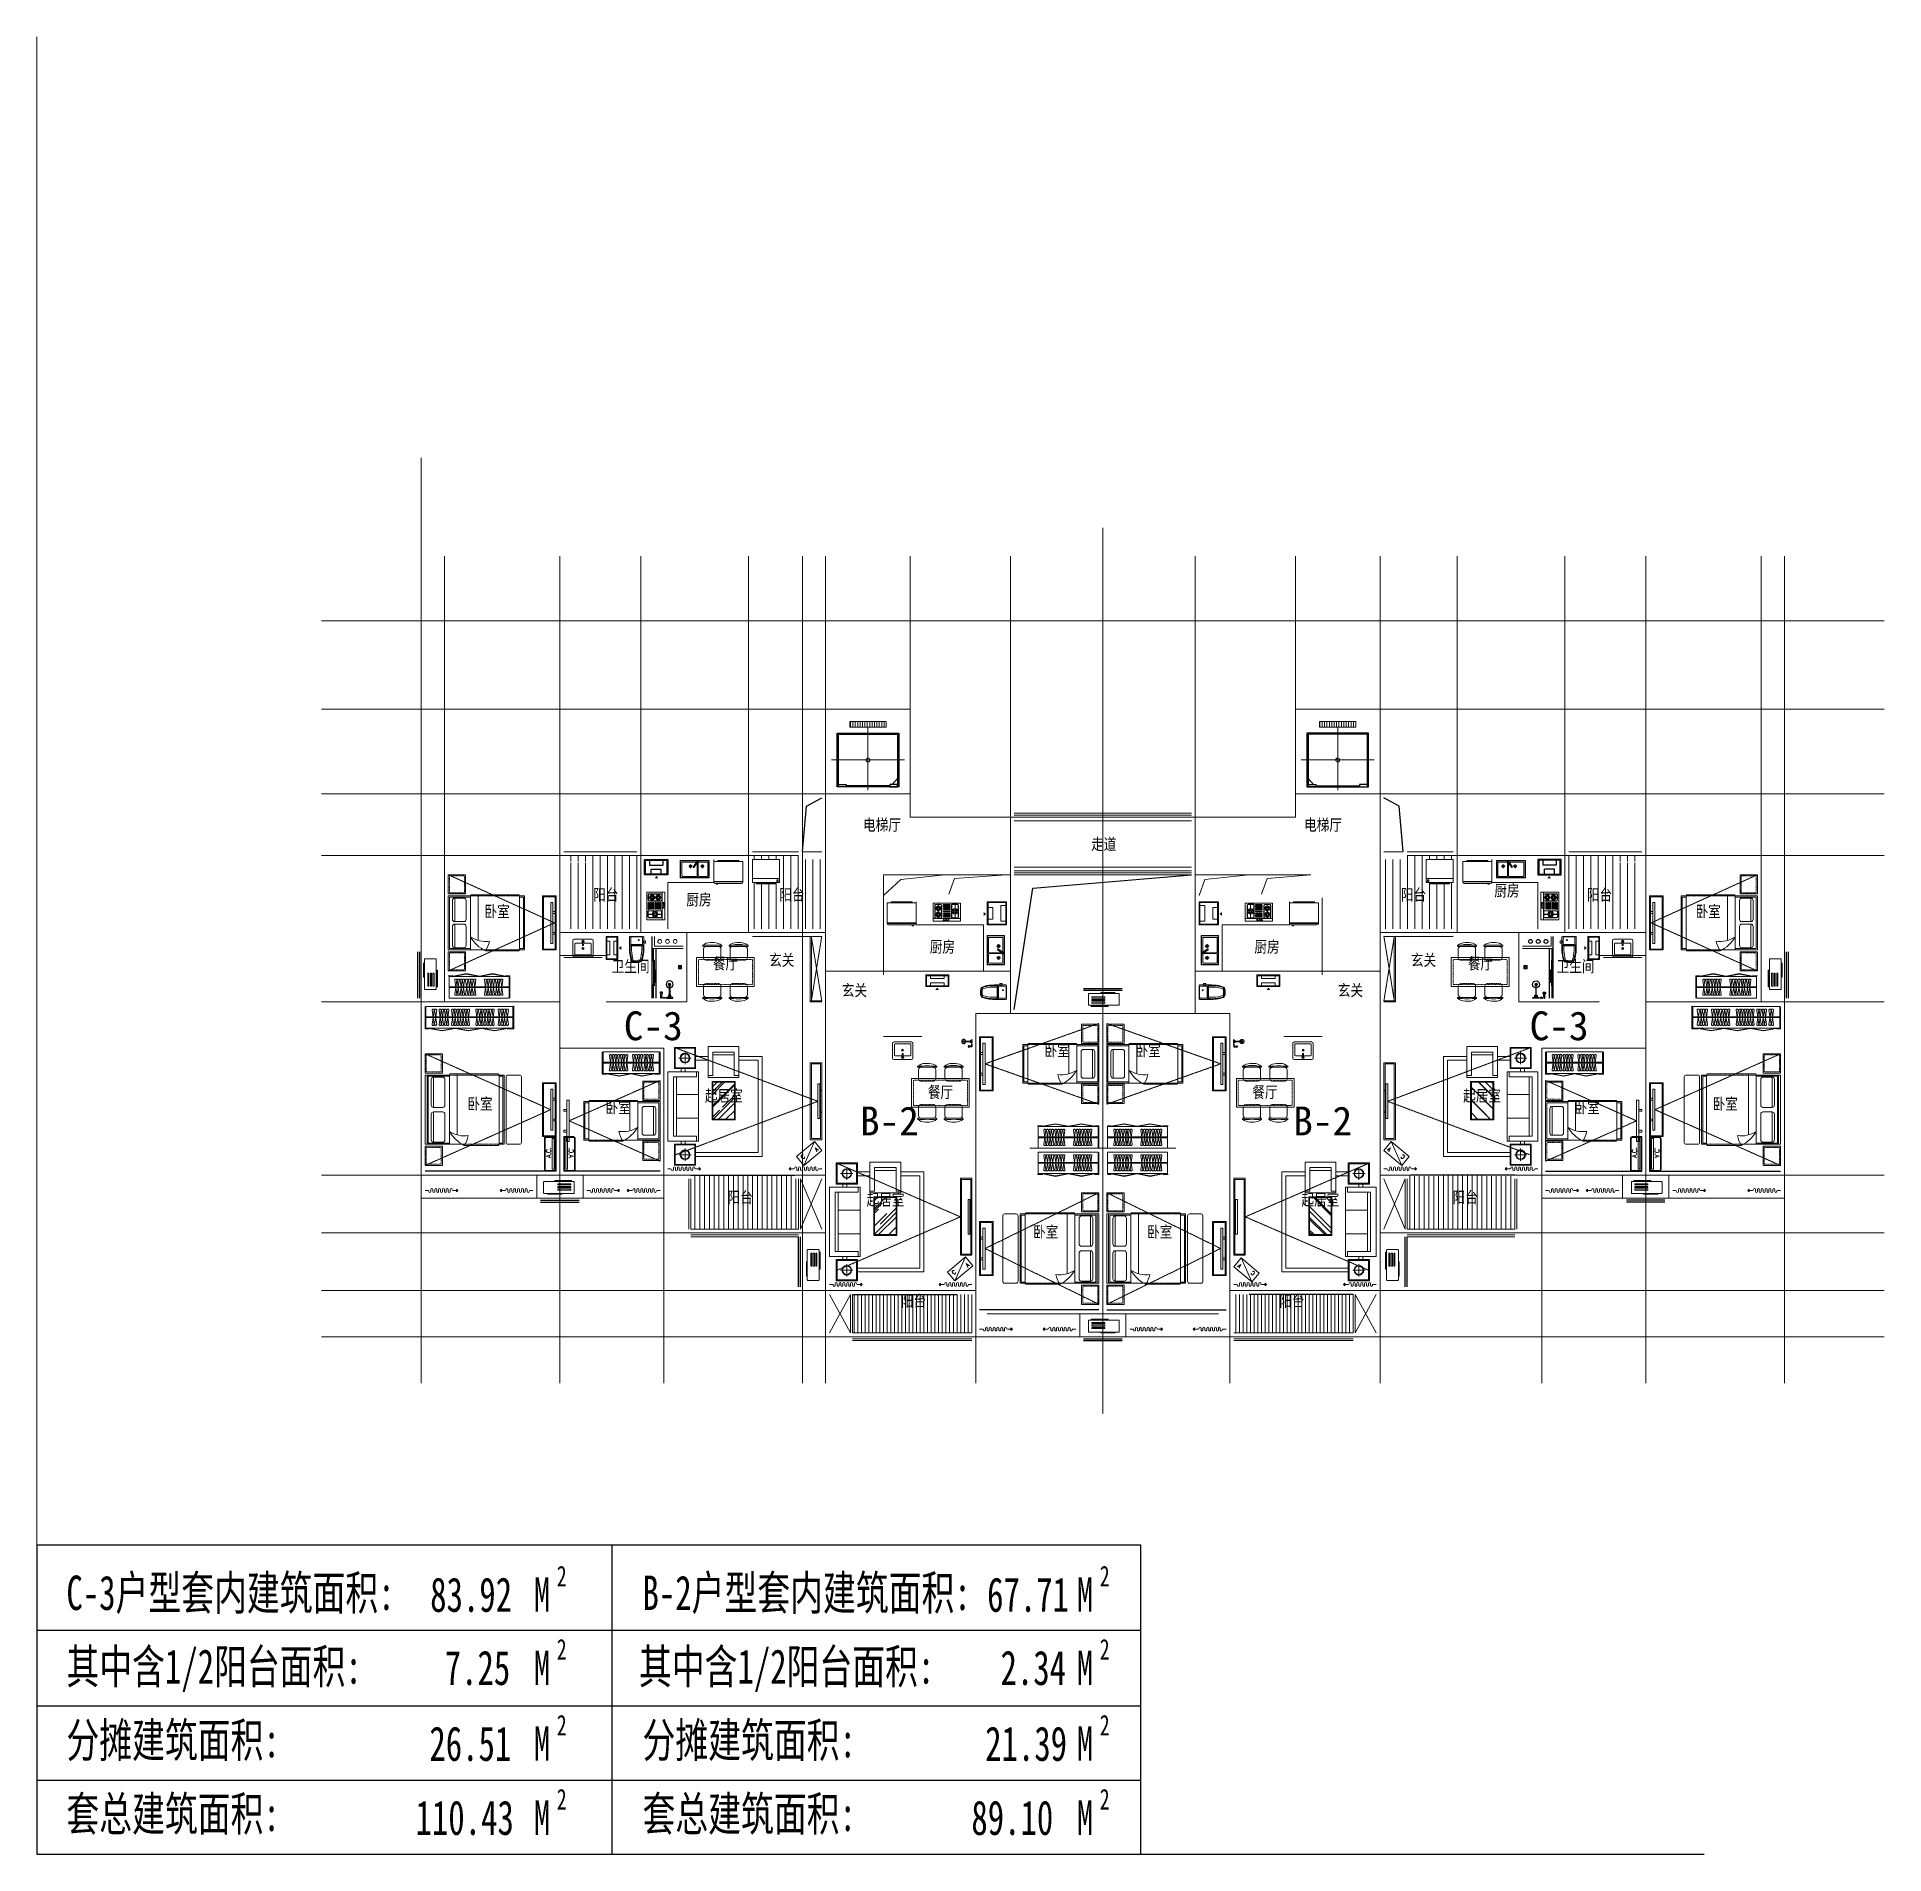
# Model space of a CAD drawing. Extents: x 5578935 to 5626906, y -448727 to -401527.
import ezdxf
from ezdxf.enums import TextEntityAlignment as Align

# ---------------------------------------------------------------- set-up
doc = ezdxf.new("R2010")
doc.units = 0
doc.header["$PDSIZE"] = 0.2
doc.linetypes.add('DASH', pattern=[0.35, 0.25, -0.1])
doc.linetypes.add('DOTE', pattern=[2.42, 2, -0.2, 0.02, -0.2])
doc.layers.get('0').update_dxf_attribs({"linetype": 'CONTINUOUS'})
for name, color, linetype in [('7-SANI', 4, 'CONTINUOUS'), ('fd', 4, 'CONTINUOUS'), ('PUB_TEXT', 7, 'CONTINUOUS'), ('RAIL', 163, 'CONTINUOUS'), ('STAIR', 3, 'CONTINUOUS'), ('WINDOW', 4, 'CONTINUOUS'), ('建筑设备及配件', 6, 'CONTINUOUS')]:
    doc.layers.add(name, color=color, linetype=linetype)
for name, color, linetype, lineweight in [('DOTE', 251, 'DOTE', 0), ('PUB_HATCH', 8, 'CONTINUOUS', 9), ('SIGNT', 252, 'DOTE', 0), ('WALL', 255, 'CONTINUOUS', 20), ('五金', 136, 'CONTINUOUS', 9), ('家具', 33, 'CONTINUOUS', 9), ('看线', 27, 'CONTINUOUS', 0), ('移动家具', 41, 'CONTINUOUS', 20), ('结构细线', 250, 'CONTINUOUS', 15)]:
    doc.layers.add(name, color=color, linetype=linetype, lineweight=lineweight)
doc.styles.add('DIM_FONT', font='SIMPLEX.shx', dxfattribs={"width": 0.8})
doc.styles.add('HZ', font='rs.shx', dxfattribs={"width": 0.8, "bigfont": 'hztxt.shx'})
doc.styles.add('黑体', font='SIMHEI.TTF', dxfattribs={"height": 10})
pattern_1 = [(90, (5546727.47, 237264.51), (-95.25, 6e-15), [])]
pattern_2 = [(90, (6284692.65, -46698), (-190.5, 1e-14), [])]
pattern_3 = [(90, (4928541.52, -46698), (190.5, 1e-14), [])]

msp = doc.modelspace()

# ---------------------------------------------------------------- texts
at = {"layer": 'PUB_TEXT', "style": '黑体', "width": 0.8}
for s, p in [('电梯厅', (5600881, -422143)), ('电梯厅', (5612337, -422143)), ('走道', (5606640, -422645)), ('厨房', (5617114, -423851)), ('卧室', (5590886, -424392)), ('阳台', (5593712, -423959)), ('厨房', (5596128, -424084)), ('阳台', (5598543, -423959)), ('阳台', (5614687, -423959)), ('阳台', (5619518, -423959)), ('卧室', (5622339, -424392)), ('厨房', (5602451, -425309)), ('厨房', (5610882, -425309)), ('卫生间', (5594355, -425818)), ('餐厅', (5596817, -425745)), ('玄关', (5598278, -425654)), ('玄关', (5614947, -425654)), ('餐厅', (5616424, -425745)), ('卫生间', (5618894, -425818)), ('玄关', (5600166, -426440)), ('玄关', (5613047, -426440)), ('卧室', (5605430, -428004)), ('卧室', (5607796, -428004)), ('起居室', (5596774, -429180)), ('餐厅', (5602400, -429085)), ('餐厅', (5610827, -429085)), ('起居室', (5616467, -429180)), ('卧室', (5590443, -429391)), ('卧室', (5594030, -429485)), ('卧室', (5619196, -429485)), ('卧室', (5622782, -429391)), ('阳台', (5597199, -431818)), ('起居室', (5600974, -431880)), ('起居室', (5612267, -431880)), ('阳台', (5616031, -431818)), ('卧室', (5605132, -432716)), ('卧室', (5608094, -432716)), ('阳台', (5601702, -434510)), ('阳台', (5611527, -434510))]:
    msp.add_text(s, height=300, dxfattribs=at).set_placement(p, align=Align.CENTER)
at = {"layer": 'PUB_TEXT', "style": '黑体'}
for s, p in [('C-3', (5594942, -427588)), ('C-3', (5618466, -427588)), ('B-2', (5601074, -430059)), ('B-2', (5612326, -430059))]:
    msp.add_text(s, height=750, dxfattribs=at).set_placement(p, align=Align.CENTER)
at = {"layer": 'PUB_TEXT', "style": '黑体', "width": 0.7}
for s, height, p in [('C-3户型套内建筑面积:', 893.14, (5579700, -442387)), ('83.92', 893.1, (5589148, -442434)), ('B-2户型套内建筑面积:', 893.14, (5594662, -442387)), ('67.71', 893.1, (5603612, -442434)), ('其中含1/2阳台面积:', 893.14, (5579700, -444301)), ('7.25', 893.1, (5589525, -444335)), ('其中含1/2阳台面积:', 893.14, (5594569, -444301)), ('2.34', 893.1, (5603960, -444335)), ('分摊建筑面积:', 893.1, (5579700, -446214)), ('26.51', 893.1, (5589127, -446306)), ('分摊建筑面积:', 893.1, (5594662, -446214)), ('21.39', 893.1, (5603562, -446306)), ('套总建筑面积:', 893.1, (5579700, -448128)), ('110.43', 893.1, (5588768, -448229)), ('套总建筑面积:', 893.1, (5594662, -448128)), ('89.10', 893.1, (5603203, -448229))]:
    msp.add_text(s, height=height, dxfattribs=at).set_placement(p)
at = {"layer": '家具', "color": 8, "style": 'DIM_FONT', "width": 0.7, "flags": 9}
for tag, p, s in [('XSIZE', (5589814, -426196), '54'), ('YSIZE', (5589814, -426196), '450'), ('XSIZE', (5589878, -426196), '54'), ('YSIZE', (5589878, -426196), '450'), ('XSIZE', (5589951, -426196), '54'), ('YSIZE', (5589951, -426196), '450'), ('XSIZE', (5590016, -426196), '54'), ('YSIZE', (5590016, -426196), '450'), ('XSIZE', (5590097, -426196), '54'), ('YSIZE', (5590097, -426196), '450'), ('XSIZE', (5590171, -426196), '54'), ('YSIZE', (5590171, -426196), '450'), ('XSIZE', (5590235, -426196), '54'), ('YSIZE', (5590235, -426196), '450'), ('XSIZE', (5590308, -426196), '54'), ('YSIZE', (5590308, -426196), '450'), ('XSIZE', (5590584, -426196), '54'), ('YSIZE', (5590584, -426196), '450'), ('XSIZE', (5590657, -426196), '54'), ('YSIZE', (5590657, -426196), '450'), ('XSIZE', (5590722, -426196), '54'), ('YSIZE', (5590722, -426196), '450'), ('XSIZE', (5590795, -426196), '54'), ('YSIZE', (5590795, -426196), '450'), ('XSIZE', (5590870, -426196), '54'), ('YSIZE', (5590870, -426196), '450'), ('XSIZE', (5590934, -426196), '54'), ('YSIZE', (5590934, -426196), '450'), ('XSIZE', (5591008, -426196), '54'), ('YSIZE', (5591008, -426196), '450'), ('XSIZE', (5622227, -426196), '54'), ('YSIZE', (5622227, -426196), '450'), ('XSIZE', (5622301, -426196), '54'), ('YSIZE', (5622301, -426196), '450'), ('XSIZE', (5622365, -426196), '54'), ('YSIZE', (5622365, -426196), '450'), ('XSIZE', (5622439, -426196), '54'), ('YSIZE', (5622440, -426196), '450'), ('XSIZE', (5622513, -426196), '54'), ('YSIZE', (5622513, -426196), '450'), ('XSIZE', (5622577, -426196), '54'), ('YSIZE', (5622578, -426196), '450'), ('XSIZE', (5622651, -426196), '54'), ('YSIZE', (5622651, -426196), '450'), ('XSIZE', (5622926, -426196), '54'), ('YSIZE', (5622927, -426196), '450'), ('XSIZE', (5623000, -426196), '54'), ('YSIZE', (5623000, -426196), '450'), ('XSIZE', (5623064, -426196), '54'), ('YSIZE', (5623065, -426196), '450'), ('XSIZE', (5623138, -426196), '54'), ('YSIZE', (5623138, -426196), '450'), ('XSIZE', (5623219, -426196), '54'), ('YSIZE', (5623219, -426196), '450'), ('XSIZE', (5623283, -426196), '54'), ('YSIZE', (5623284, -426196), '450'), ('XSIZE', (5623357, -426196), '54'), ('YSIZE', (5623357, -426196), '450'), ('XSIZE', (5623421, -426196), '54'), ('YSIZE', (5623422, -426196), '450'), ('XSIZE', (5589227, -427005), '54'), ('YSIZE', (5589227, -427005), '450'), ('XSIZE', (5589292, -427005), '54'), ('YSIZE', (5589292, -427005), '450'), ('XSIZE', (5589406, -427005), '54'), ('YSIZE', (5589406, -427005), '450'), ('XSIZE', (5589471, -427005), '54'), ('YSIZE', (5589471, -427005), '450'), ('XSIZE', (5589544, -427005), '54'), ('YSIZE', (5589544, -427005), '450'), ('XSIZE', (5589609, -427005), '54'), ('YSIZE', (5589609, -427005), '450'), ('XSIZE', (5589732, -427005), '54'), ('YSIZE', (5589732, -427005), '450'), ('XSIZE', (5589796, -427005), '54'), ('YSIZE', (5589796, -427005), '450'), ('XSIZE', (5589870, -427005), '54'), ('YSIZE', (5589870, -427005), '450'), ('XSIZE', (5589934, -427005), '54'), ('YSIZE', (5589934, -427005), '450'), ('XSIZE', (5590008, -427005), '54'), ('YSIZE', (5590008, -427005), '450'), ('XSIZE', (5590072, -427005), '54'), ('YSIZE', (5590072, -427005), '450'), ('XSIZE', (5590146, -427005), '54'), ('YSIZE', (5590146, -427005), '450'), ('XSIZE', (5590360, -427005), '54'), ('YSIZE', (5590360, -427005), '450'), ('XSIZE', (5590434, -427005), '54'), ('YSIZE', (5590434, -427005), '450'), ('XSIZE', (5590498, -427005), '54'), ('YSIZE', (5590498, -427005), '450'), ('XSIZE', (5590572, -427005), '54'), ('YSIZE', (5590572, -427005), '450'), ('XSIZE', (5590646, -427005), '54'), ('YSIZE', (5590646, -427005), '450'), ('XSIZE', (5590711, -427005), '54'), ('YSIZE', (5590711, -427005), '450'), ('XSIZE', (5590784, -427005), '54'), ('YSIZE', (5590784, -427005), '450'), ('XSIZE', (5590940, -427005), '54'), ('YSIZE', (5590940, -427005), '450'), ('XSIZE', (5591014, -427005), '54'), ('YSIZE', (5591014, -427005), '450'), ('XSIZE', (5591079, -427005), '54'), ('YSIZE', (5591079, -427005), '450'), ('XSIZE', (5591152, -427005), '54'), ('YSIZE', (5591152, -427005), '450'), ('XSIZE', (5622082, -427005), '54'), ('YSIZE', (5622083, -427005), '450'), ('XSIZE', (5622156, -427005), '54'), ('YSIZE', (5622156, -427005), '450'), ('XSIZE', (5622220, -427005), '54'), ('YSIZE', (5622221, -427005), '450'), ('XSIZE', (5622295, -427005), '54'), ('YSIZE', (5622295, -427005), '450'), ('XSIZE', (5622450, -427005), '54'), ('YSIZE', (5622451, -427005), '450'), ('XSIZE', (5622524, -427005), '54'), ('YSIZE', (5622524, -427005), '450'), ('XSIZE', (5622588, -427005), '54'), ('YSIZE', (5622589, -427005), '450'), ('XSIZE', (5622663, -427005), '54'), ('YSIZE', (5622663, -427005), '450'), ('XSIZE', (5622736, -427005), '54'), ('YSIZE', (5622737, -427005), '450'), ('XSIZE', (5622801, -427005), '54'), ('YSIZE', (5622801, -427005), '450'), ('XSIZE', (5622874, -427005), '54'), ('YSIZE', (5622875, -427005), '450'), ('XSIZE', (5623089, -427005), '54'), ('YSIZE', (5623089, -427005), '450'), ('XSIZE', (5623163, -427005), '54'), ('YSIZE', (5623163, -427005), '450'), ('XSIZE', (5623227, -427005), '54'), ('YSIZE', (5623227, -427005), '450'), ('XSIZE', (5623301, -427005), '54'), ('YSIZE', (5623301, -427005), '450'), ('XSIZE', (5623365, -427005), '54'), ('YSIZE', (5623365, -427005), '450'), ('XSIZE', (5623439, -427005), '54'), ('YSIZE', (5623439, -427005), '450'), ('XSIZE', (5623503, -427005), '54'), ('YSIZE', (5623503, -427005), '450'), ('XSIZE', (5623626, -427005), '54'), ('YSIZE', (5623626, -427005), '450'), ('XSIZE', (5623690, -427005), '54'), ('YSIZE', (5623691, -427005), '450'), ('XSIZE', (5623764, -427005), '54'), ('YSIZE', (5623764, -427005), '450'), ('XSIZE', (5623828, -427005), '54'), ('YSIZE', (5623829, -427005), '450'), ('XSIZE', (5623943, -427005), '54'), ('YSIZE', (5623943, -427005), '450'), ('XSIZE', (5624008, -427005), '54'), ('YSIZE', (5624008, -427005), '450'), ('XSIZE', (5605114, -430096), '54'), ('YSIZE', (5605114, -430096), '450'), ('XSIZE', (5605178, -430096), '54'), ('YSIZE', (5605178, -430096), '450'), ('XSIZE', (5605251, -430096), '54'), ('YSIZE', (5605251, -430096), '450'), ('XSIZE', (5605316, -430096), '54'), ('YSIZE', (5605316, -430096), '450'), ('XSIZE', (5605397, -430096), '54'), ('YSIZE', (5605397, -430096), '450'), ('XSIZE', (5605471, -430096), '54'), ('YSIZE', (5605471, -430096), '450'), ('XSIZE', (5605535, -430096), '54'), ('YSIZE', (5605535, -430096), '450'), ('XSIZE', (5605608, -430096), '54'), ('YSIZE', (5605608, -430096), '450'), ('XSIZE', (5605884, -430096), '54'), ('YSIZE', (5605884, -430096), '450'), ('XSIZE', (5605957, -430096), '54'), ('YSIZE', (5605957, -430096), '450'), ('XSIZE', (5606022, -430096), '54'), ('YSIZE', (5606022, -430096), '450'), ('XSIZE', (5606095, -430096), '54'), ('YSIZE', (5606095, -430096), '450'), ('XSIZE', (5606170, -430096), '54'), ('YSIZE', (5606170, -430096), '450'), ('XSIZE', (5606234, -430096), '54'), ('YSIZE', (5606234, -430096), '450'), ('XSIZE', (5606308, -430096), '54'), ('YSIZE', (5606308, -430096), '450'), ('XSIZE', (5606927, -430096), '54'), ('YSIZE', (5606927, -430096), '450'), ('XSIZE', (5607001, -430096), '54'), ('YSIZE', (5607001, -430096), '450'), ('XSIZE', (5607065, -430096), '54'), ('YSIZE', (5607065, -430096), '450'), ('XSIZE', (5607139, -430096), '54'), ('YSIZE', (5607140, -430096), '450'), ('XSIZE', (5607213, -430096), '54'), ('YSIZE', (5607213, -430096), '450'), ('XSIZE', (5607277, -430096), '54'), ('YSIZE', (5607278, -430096), '450'), ('XSIZE', (5607351, -430096), '54'), ('YSIZE', (5607351, -430096), '450'), ('XSIZE', (5607626, -430096), '54'), ('YSIZE', (5607627, -430096), '450'), ('XSIZE', (5607700, -430096), '54'), ('YSIZE', (5607700, -430096), '450'), ('XSIZE', (5607764, -430096), '54'), ('YSIZE', (5607765, -430096), '450'), ('XSIZE', (5607838, -430096), '54'), ('YSIZE', (5607838, -430096), '450'), ('XSIZE', (5607919, -430096), '54'), ('YSIZE', (5607919, -430096), '450'), ('XSIZE', (5607983, -430096), '54'), ('YSIZE', (5607984, -430096), '450'), ('XSIZE', (5608057, -430096), '54'), ('YSIZE', (5608057, -430096), '450'), ('XSIZE', (5608121, -430096), '54'), ('YSIZE', (5608122, -430096), '450'), ('XSIZE', (5605114, -430785), '54'), ('YSIZE', (5605114, -430785), '450'), ('XSIZE', (5605178, -430785), '54'), ('YSIZE', (5605178, -430785), '450'), ('XSIZE', (5605251, -430785), '54'), ('YSIZE', (5605251, -430785), '450'), ('XSIZE', (5605316, -430785), '54'), ('YSIZE', (5605316, -430785), '450'), ('XSIZE', (5605397, -430785), '54'), ('YSIZE', (5605397, -430785), '450'), ('XSIZE', (5605471, -430785), '54'), ('YSIZE', (5605471, -430785), '450'), ('XSIZE', (5605535, -430785), '54'), ('YSIZE', (5605535, -430785), '450'), ('XSIZE', (5605608, -430785), '54'), ('YSIZE', (5605608, -430785), '450'), ('XSIZE', (5605884, -430785), '54'), ('YSIZE', (5605884, -430785), '450'), ('XSIZE', (5605957, -430785), '54'), ('YSIZE', (5605957, -430785), '450'), ('XSIZE', (5606022, -430785), '54'), ('YSIZE', (5606022, -430785), '450'), ('XSIZE', (5606095, -430785), '54'), ('YSIZE', (5606095, -430785), '450'), ('XSIZE', (5606170, -430785), '54'), ('YSIZE', (5606170, -430785), '450'), ('XSIZE', (5606234, -430785), '54'), ('YSIZE', (5606234, -430785), '450'), ('XSIZE', (5606308, -430785), '54'), ('YSIZE', (5606308, -430785), '450'), ('XSIZE', (5606927, -430785), '54'), ('YSIZE', (5606927, -430785), '450'), ('XSIZE', (5607001, -430785), '54'), ('YSIZE', (5607001, -430785), '450'), ('XSIZE', (5607065, -430785), '54'), ('YSIZE', (5607065, -430785), '450'), ('XSIZE', (5607139, -430785), '54'), ('YSIZE', (5607140, -430785), '450'), ('XSIZE', (5607213, -430785), '54'), ('YSIZE', (5607213, -430785), '450'), ('XSIZE', (5607277, -430785), '54'), ('YSIZE', (5607278, -430785), '450'), ('XSIZE', (5607351, -430785), '54'), ('YSIZE', (5607351, -430785), '450'), ('XSIZE', (5607626, -430785), '54'), ('YSIZE', (5607627, -430785), '450'), ('XSIZE', (5607700, -430785), '54'), ('YSIZE', (5607700, -430785), '450'), ('XSIZE', (5607764, -430785), '54'), ('YSIZE', (5607765, -430785), '450'), ('XSIZE', (5607838, -430785), '54'), ('YSIZE', (5607838, -430785), '450'), ('XSIZE', (5607919, -430785), '54'), ('YSIZE', (5607919, -430785), '450'), ('XSIZE', (5607983, -430785), '54'), ('YSIZE', (5607984, -430785), '450'), ('XSIZE', (5608057, -430785), '54'), ('YSIZE', (5608057, -430785), '450'), ('XSIZE', (5608121, -430785), '54'), ('YSIZE', (5608122, -430785), '450')]:
    msp.add_attdef(tag, p, s, height=0.5, rotation=180, dxfattribs=at)
for tag, p, s in [('XSIZE', (5593826, -428186), '54'), ('YSIZE', (5593826, -428186), '450'), ('XSIZE', (5593900, -428186), '54'), ('YSIZE', (5593900, -428186), '450'), ('XSIZE', (5593964, -428186), '54'), ('YSIZE', (5593964, -428186), '450'), ('XSIZE', (5594039, -428186), '54'), ('YSIZE', (5594039, -428186), '450'), ('XSIZE', (5594112, -428186), '54'), ('YSIZE', (5594112, -428186), '450'), ('XSIZE', (5594177, -428186), '54'), ('YSIZE', (5594177, -428186), '450'), ('XSIZE', (5594250, -428186), '54'), ('YSIZE', (5594250, -428186), '450'), ('XSIZE', (5594426, -428186), '54'), ('YSIZE', (5594426, -428186), '450'), ('XSIZE', (5594499, -428186), '54'), ('YSIZE', (5594499, -428186), '450'), ('XSIZE', (5594564, -428186), '54'), ('YSIZE', (5594564, -428186), '450'), ('XSIZE', (5594637, -428186), '54'), ('YSIZE', (5594637, -428186), '450'), ('XSIZE', (5594718, -428186), '54'), ('YSIZE', (5594718, -428186), '450'), ('XSIZE', (5594783, -428186), '54'), ('YSIZE', (5594783, -428186), '450'), ('XSIZE', (5594856, -428186), '54'), ('YSIZE', (5594856, -428186), '450'), ('XSIZE', (5594921, -428186), '54'), ('YSIZE', (5594921, -428186), '450'), ('XSIZE', (5618313, -428186), '54'), ('YSIZE', (5618313, -428186), '450'), ('XSIZE', (5618377, -428186), '54'), ('YSIZE', (5618377, -428186), '450'), ('XSIZE', (5618451, -428186), '54'), ('YSIZE', (5618451, -428186), '450'), ('XSIZE', (5618515, -428186), '54'), ('YSIZE', (5618515, -428186), '450'), ('XSIZE', (5618596, -428186), '54'), ('YSIZE', (5618596, -428186), '450'), ('XSIZE', (5618670, -428186), '54'), ('YSIZE', (5618670, -428186), '450'), ('XSIZE', (5618734, -428186), '54'), ('YSIZE', (5618734, -428186), '450'), ('XSIZE', (5618808, -428186), '54'), ('YSIZE', (5618808, -428186), '450'), ('XSIZE', (5618983, -428186), '54'), ('YSIZE', (5618983, -428186), '450'), ('XSIZE', (5619057, -428186), '54'), ('YSIZE', (5619057, -428186), '450'), ('XSIZE', (5619121, -428186), '54'), ('YSIZE', (5619121, -428186), '450'), ('XSIZE', (5619195, -428186), '54'), ('YSIZE', (5619195, -428186), '450'), ('XSIZE', (5619269, -428186), '54'), ('YSIZE', (5619269, -428186), '450'), ('YSIZE', (5619333, -428186), '450'), ('XSIZE', (5619334, -428186), '54'), ('XSIZE', (5619407, -428186), '54'), ('YSIZE', (5619407, -428186), '450')]:
    msp.add_attdef(tag, p, s, height=0.5, dxfattribs=at)

# ---------------------------------------------------------------- blocks, each defined once
blk = doc.blocks.new('ev')
at = {"layer": '结构细线'}
h = blk.add_hatch(dxfattribs=at)
h.set_pattern_fill('ANSI31', color=256, scale=500, angle=45, style=0)
h.set_pattern_definition([(90, (0, 0), (-62.5, 1e-14), [])])
h.paths.add_polyline_path([(1227964, -497919), (1228914, -497919), (1228914, -497769), (1227964, -497769)])
at = {"layer": 'RAIL'}
blk.add_line((1227814, -499409), (1227669, -499249), dxfattribs=at)
for points in [[(1227639, -499469), (1229239, -499469), (1229239, -498069), (1227639, -498069)], [(1227871, -499469), (1227669, -499469), (1227669, -499409), (1227871, -499409)], [(1229008, -499469), (1229209, -499469), (1229209, -499409), (1229008, -499409)]]:
    blk.add_lwpolyline(points, close=True, dxfattribs=at)
for points in [[(1229209, -499439), (1229209, -499439), (1229209, -498099), (1227669, -498099), (1227669, -499439), (1227669, -499439)], [(1227871, -499439), (1229008, -499439)]]:
    blk.add_lwpolyline(points, dxfattribs=at)
at = {"layer": '结构细线'}
for p, q in [((1228439, -497919), (1228439, -499552)), ((1227489, -498769), (1229389, -498769))]:
    blk.add_line(p, q, dxfattribs=at)
blk.add_lwpolyline([(1227964, -497919), (1228914, -497919), (1228914, -497769), (1227964, -497769)], close=True, dxfattribs=at)
blk.add_circle((1228439, -498769), 50, dxfattribs=at)
blk = doc.blocks.new('ddfdf')
at = {"layer": '家具'}
for p, q in [((15801, -30110), (15801, -30822)), ((16260, -30111), (15801, -30110)), ((16270, -30121), (16270, -30812)), ((15801, -30822), (16260, -30822))]:
    blk.add_line(p, q, dxfattribs=at)
at = {"layer": '家具', "color": 251}
for p, q in [((15826, -30314), (15826, -30189)), ((15834, -30314), (15834, -30189)), ((15856, -30159), (16163, -30159)), ((15856, -30167), (16163, -30167)), ((15952, -30159), (15957, -30157)), ((15968, -30208), (15952, -30159)), ((15957, -30157), (15973, -30206)), ((15973, -30206), (15968, -30208)), ((16062, -30157), (16046, -30206)), ((16046, -30206), (16051, -30208)), ((16051, -30208), (16067, -30159)), ((16067, -30159), (16062, -30157)), ((16185, -30189), (16185, -30315)), ((16193, -30189), (16193, -30315)), ((16201, -30822), (16202, -30111)), ((15829, -30248), (15829, -30252)), ((15947, -30248), (15829, -30248)), ((15829, -30252), (15947, -30252)), ((15829, -30682), (15829, -30686)), ((15904, -30682), (15829, -30682)), ((15829, -30686), (15904, -30686)), ((15831, -30750), (15831, -30624)), ((15832, -30556), (15832, -30379)), ((15832, -30379), (15849, -30379)), ((15849, -30556), (15832, -30556)), ((15839, -30750), (15839, -30624)), ((15849, -30379), (15849, -30556)), ((16163, -30337), (15856, -30336)), ((16163, -30345), (15856, -30344)), ((15861, -30594), (16167, -30595)), ((15861, -30602), (16167, -30603)), ((15878, -30556), (15878, -30380)), ((15878, -30380), (15894, -30380)), ((15894, -30556), (15878, -30556)), ((15894, -30380), (15894, -30556)), ((15904, -30686), (15904, -30682)), ((15923, -30556), (15923, -30380)), ((15923, -30380), (15940, -30380)), ((15940, -30556), (15923, -30556)), ((15937, -30595), (15937, -30654)), ((15942, -30595), (15937, -30595)), ((15937, -30654), (15942, -30654)), ((15940, -30380), (15940, -30556)), ((15942, -30654), (15942, -30595)), ((15947, -30252), (15947, -30248)), ((15968, -30295), (15952, -30344)), ((15952, -30344), (15957, -30346)), ((15957, -30346), (15973, -30297)), ((15973, -30297), (15968, -30295)), ((15968, -30556), (15968, -30380)), ((15968, -30380), (15985, -30380)), ((15985, -30556), (15968, -30556)), ((15968, -30684), (15968, -30688)), ((16063, -30684), (15968, -30684)), ((15968, -30688), (16063, -30688)), ((15985, -30380), (15985, -30556)), ((16014, -30556), (16014, -30380)), ((16014, -30380), (16030, -30380)), ((16030, -30556), (16014, -30556)), ((16030, -30380), (16030, -30556)), ((16046, -30297), (16051, -30295)), ((16062, -30346), (16046, -30297)), ((16051, -30295), (16067, -30344)), ((16059, -30556), (16059, -30380)), ((16059, -30380), (16076, -30380)), ((16076, -30556), (16059, -30556)), ((16067, -30344), (16062, -30346)), ((16063, -30688), (16063, -30684)), ((16072, -30252), (16072, -30248)), ((16072, -30248), (16190, -30248)), ((16190, -30253), (16072, -30252)), ((16076, -30380), (16076, -30556)), ((16095, -30595), (16095, -30654)), ((16099, -30595), (16095, -30595)), ((16095, -30654), (16099, -30654)), ((16099, -30654), (16099, -30595)), ((16104, -30556), (16104, -30380)), ((16104, -30380), (16121, -30380)), ((16121, -30556), (16104, -30556)), ((16121, -30380), (16121, -30556)), ((16126, -30690), (16126, -30685)), ((16126, -30685), (16199, -30685)), ((16199, -30690), (16126, -30690)), ((16150, -30556), (16150, -30380)), ((16150, -30380), (16166, -30380)), ((16166, -30556), (16150, -30556)), ((16166, -30380), (16166, -30556)), ((16189, -30625), (16189, -30750)), ((16190, -30248), (16190, -30253)), ((16197, -30625), (16197, -30750)), ((16199, -30685), (16199, -30690)), ((16167, -30772), (15861, -30772)), ((16167, -30780), (15861, -30780)), ((15937, -30780), (15937, -30720)), ((15937, -30720), (15942, -30720)), ((15942, -30780), (15937, -30780)), ((15942, -30720), (15942, -30780)), ((16095, -30780), (16095, -30720)), ((16095, -30720), (16099, -30720)), ((16099, -30780), (16095, -30780)), ((16099, -30720), (16099, -30780))]:
    blk.add_line(p, q, dxfattribs=at)
for centre, radius in [((16013, -30253), 70.1), ((16013, -30253), 47.3), ((16013, -30253), 41.8), ((15936, -30685), 63.7), ((15936, -30685), 43), ((15936, -30685), 38), ((15936, -30685), 23), ((16013, -30253), 25.3), ((16096, -30687), 63.7), ((16096, -30687), 43), ((16096, -30687), 38), ((16096, -30687), 23), ((16235, -30426), 16.2), ((16238, -30542), 16.2), ((16240, -30485), 16.2)]:
    blk.add_circle(centre, radius, dxfattribs=at)
for centre, radius, start, end in [((15856, -30189), 30, 89.961, 179.961), ((15856, -30189), 22, 89.961, 179.961), ((16163, -30189), 30, 359.961, 89.961), ((16163, -30189), 22, 359.961, 89.961), ((15856, -30314), 30, 179.961, 269.961), ((15861, -30624), 30, 89.961, 179.961), ((15856, -30314), 22, 179.961, 269.961), ((15861, -30624), 22, 89.961, 179.961), ((16163, -30315), 30, 269.961, 359.961), ((16163, -30315), 22, 269.961, 359.961), ((16167, -30625), 30, 359.961, 89.961), ((16167, -30625), 22, 359.961, 89.961), ((15861, -30750), 30, 179.961, 269.961), ((15861, -30750), 22, 179.961, 269.961), ((16167, -30750), 30, 269.961, 359.961), ((16167, -30750), 22, 269.961, 359.961)]:
    blk.add_arc(centre, radius, start, end, dxfattribs=at)
at = {"layer": '家具'}
for centre, start, end in [((16260, -30121), 0, 89.961), ((16260, -30812), 269.961, 0)]:
    blk.add_arc(centre, 10, start, end, dxfattribs=at)
blk = doc.blocks.new('A$C0C200289')
at = {"layer": '家具'}
for p, q in [((-150, 72), (-150, 597)), ((600, 597), (-150, 597)), ((500, 623), (-48, 623)), ((-48, 613), (-48, 623)), ((500, 613), (-48, 613)), ((500, 613), (500, 623)), ((600, 72), (600, 597)), ((-144, 72), (-150, 72)), ((-150, 53), (-150, 62)), ((-144, 62), (-150, 62)), ((-144, 62), (-144, 72)), ((568, 22), (-118, 22)), ((499, 22), (499, 0)), ((535, 22), (535, 0)), ((594, 62), (594, 72)), ((594, 72), (600, 72)), ((594, 62), (600, 62)), ((600, 53), (600, 62)), ((499, 0), (535, 0))]:
    blk.add_line(p, q, dxfattribs=at)
at = {"layer": '家具', "color": 251}
for p, q in [((594, 72), (-144, 72)), ((594, 62), (-144, 62))]:
    blk.add_line(p, q, dxfattribs=at)
at = {"layer": '家具'}
for centre, start, end in [((-118, 53), 180, 270), ((568, 53), 270, 0)]:
    blk.add_arc(centre, 31.5, start, end, dxfattribs=at)
blk = doc.blocks.new('A$C6CE46E26')
at = {"layer": 'fd'}
blk.add_lwpolyline([(0, 284, 100, 0, 0), (62, 284, 0, 0, 0)], format="xyseb", dxfattribs=at)
at = {"layer": '家具'}
for p, q in [((445, 98), (445, 502)), ((572, 502), (445, 502)), ((112, 452), (239, 452)), ((112, 148), (239, 148)), ((239, 148), (239, 452)), ((572, 98), (445, 98))]:
    blk.add_line(p, q, dxfattribs=at)
for points in [[(592, 0), (592, 600), (92, 600), (92, 0)], [(572, 20), (572, 580), (112, 580), (112, 20)]]:
    blk.add_lwpolyline(points, close=True, dxfattribs=at)
blk = doc.blocks.new('A$C1BE601A8')
at = {"layer": '家具'}
for p, q in [((0, 0), (0, 450)), ((0, 450), (757, 450)), ((757, 0), (0, 0)), ((757, 450), (757, 0))]:
    blk.add_line(p, q, dxfattribs=at)
at = {"layer": '家具', "color": 251}
for p, q in [((10, 10), (10, 440)), ((10, 440), (747, 440)), ((747, 10), (10, 10)), ((41, 393), (41, 50)), ((273, 408), (56, 408)), ((56, 35), (273, 35)), ((226, 300), (130, 300)), ((178, 248), (178, 348)), ((288, 50), (288, 393)), ((315, 427), (293, 411)), ((293, 411), (390, 273)), ((311, 393), (311, 50)), ((412, 288), (315, 427)), ((695, 408), (326, 408)), ((326, 35), (695, 35)), ((534, 300), (438, 300)), ((486, 248), (486, 348)), ((710, 50), (710, 393)), ((747, 440), (747, 10))]:
    blk.add_line(p, q, dxfattribs=at)
for centre, radius in [((178, 300), 36.1), ((178, 300), 27.1), ((486, 300), 36.1), ((486, 300), 27.1)]:
    blk.add_circle(centre, radius, dxfattribs=at)
for centre, radius, start, end in [((56, 393), 15, 90, 180), ((56, 50), 15, 180, 270), ((273, 393), 15, 0, 90), ((273, 50), 15, 270, 0), ((304, 419), 21.7, 342.6068, 267.3353), ((326, 393), 15, 90, 180), ((326, 50), 15, 180, 270), ((401, 281), 13.3, 214.971, 34.971), ((695, 393), 15, 0, 90), ((695, 50), 15, 270, 0)]:
    blk.add_arc(centre, radius, start, end, dxfattribs=at)
blk = doc.blocks.new('A$C4EB5717C')
at = {"layer": '家具', "color": 8}
for p, q in [((520, 110), (520, 120)), ((883, 100), (530, 100)), ((893, 120), (893, 110))]:
    blk.add_line(p, q, dxfattribs=at)
at = {"layer": '家具'}
blk.add_lwpolyline([(220, 120), (980, 120, 0.414214), (1000, 140), (1000, 410, 0.414214), (980, 430), (220, 430, 0.414214), (200, 410), (200, 140, 0.414214)], format="xyb", close=True, dxfattribs=at)
at = {"layer": '家具', "color": 8}
for points in [[(269, 459), (709, 459), (709, 444), (269, 444)], [(290, 372), (626, 372), (626, 343), (290, 343)], [(290, 306), (626, 306), (626, 277), (290, 277)], [(290, 240), (626, 240), (626, 211), (290, 211)]]:
    blk.add_lwpolyline(points, close=True, dxfattribs=at)
for centre, start, end in [((530, 110), 180, 270), ((883, 110), 270, 0)]:
    blk.add_arc(centre, 10, start, end, dxfattribs=at)
blk = doc.blocks.new('A$C50400A6F')
at = {"layer": '家具'}
blk.add_hatch(color=256, dxfattribs=at).paths.add_polyline_path([(815, 15), (815, 85), (850, 50)])
for p, q in [((0, 50), (75, 50)), ((100, 25), (100, 25)), ((150, 25), (150, 75)), ((200, 25), (200, 75)), ((250, 25), (250, 75)), ((300, 25), (300, 75)), ((350, 25), (350, 75)), ((400, 25), (400, 75)), ((450, 25), (450, 75)), ((500, 25), (500, 75)), ((550, 25), (550, 75)), ((600, 25), (600, 75)), ((650, 25), (650, 75)), ((700, 75), (700, 75)), ((725, 50), (815, 50)), ((850, 50), (815, 85)), ((815, 15), (815, 85)), ((850, 50), (815, 15))]:
    blk.add_line(p, q, dxfattribs=at)
for centre, start, end in [((75, 25), 0, 90), ((125, 25), 180, 0), ((175, 75), 0, 180), ((225, 25), 180, 0), ((275, 75), 0, 180), ((325, 25), 180, 0), ((375, 75), 0, 180), ((425, 25), 180, 0), ((475, 75), 0, 180), ((525, 25), 180, 0), ((575, 75), 0, 180), ((625, 25), 180, 0), ((675, 75), 0, 180), ((725, 75), 180, 270)]:
    blk.add_arc(centre, 25, start, end, dxfattribs=at)
blk = doc.blocks.new('A$C6EA5130D')
at = {"layer": '五金', "lineweight": -3}
for p, q in [((68, 25), (68, 15)), ((85, 353), (85, 30)), ((95, 30), (95, 353)), ((111, 25), (111, 15)), ((291, 38), (291, 113)), ((321, 60), (291, 60)), ((321, 38), (321, 113))]:
    blk.add_line(p, q, dxfattribs=at)
at = {"layer": '五金', "color": 8}
for p, q in [((75, 22), (75, 15)), ((105, 25), (105, 15))]:
    blk.add_line(p, q, dxfattribs=at)
at = {"layer": '五金', "lineweight": -3}
for points in [[(175, 0), (5, 0), (5, 10), (34, 15), (80, 15)], [(62, 46), (52, 46), (52, 50), (62, 50)], [(75, 25), (62, 25), (62, 70), (85, 70)], [(95, 70), (118, 70), (118, 25), (105, 25)], [(100, 15), (145, 15), (175, 10), (175, 0)], [(118, 50), (128, 50), (128, 46), (118, 46)], [(294, 29), (294, 0), (317, 0), (317, 29)]]:
    blk.add_lwpolyline(points, dxfattribs=at)
for points in [[(59, 0), (59, 10), (121, 10), (121, 0)], [(261, 0), (261, 10), (205, 10), (205, 0)]]:
    blk.add_lwpolyline(points, close=True, dxfattribs=at)
at = {"layer": '五金', "color": 8}
for points in [[(80, 22), (75, 22), (75, 50), (85, 50)], [(95, 50), (105, 50), (105, 22), (100, 22)]]:
    blk.add_lwpolyline(points, dxfattribs=at)
blk.add_lwpolyline([(80, 10), (80, 30), (100, 30), (100, 10)], close=True, dxfattribs=at)
at = {"layer": '五金', "lineweight": -3}
blk.add_circle((90, 353), 89.5, dxfattribs=at)
at = {"layer": '五金', "color": 8}
for centre, radius in [((90, 353), 5), ((306, 87), 15), ((306, 38), 15)]:
    blk.add_circle(centre, radius, dxfattribs=at)
for centre, radius, start, end in [((90, 353), 35, 278.2132, 261.7868), ((90, 353), 9, 303.749, 236.251), ((306, 87), 17, 331.9275, 208.0725), ((306, 38), 17, 151.9275, 226.6641), ((306, 38), 17, 313.3359, 28.0725)]:
    blk.add_arc(centre, radius, start, end, dxfattribs=at)
at = {"layer": '五金', "lineweight": -3}
for centre, start, end in [((274, 107), 19.6733, 73.5819), ((337, 107), 106.4181, 160.3267)]:
    blk.add_arc(centre, 17.7, start, end, dxfattribs=at)
at = {"layer": '五金', "lineweight": -3, "extrusion": (0, 0, -1)}
for centre, major_axis, ratio, start_param, end_param in [((306, 136), (33.6, 0), 0.612909, 2.761972, 6.662806), ((306, 126), (-31.4, 0), 0.47884, -1.072899, 4.214492)]:
    blk.add_ellipse(centre, major_axis=major_axis, ratio=ratio, start_param=start_param, end_param=end_param, dxfattribs=at)
blk = doc.blocks.new('dfdsf')
at = {"layer": '家具'}
for p, q in [((-5626, -27307), (-6081, -27307)), ((-6119, -27345), (-6119, -27726)), ((-6081, -27765), (-5626, -27765)), ((-5588, -27726), (-5588, -27345))]:
    blk.add_line(p, q, dxfattribs=at)
at = {"layer": '家具', "color": 8}
for p, q in [((-5867, -27351), (-5876, -27341)), ((-5854, -27345), (-5854, -27332)), ((-5831, -27341), (-5840, -27350)), ((-6068, -27695), (-6068, -27428)), ((-6049, -27409), (-5869, -27409)), ((-5658, -27714), (-6049, -27714)), ((-5872, -27364), (-5886, -27364)), ((-5867, -27377), (-5876, -27387)), ((-5870, -27392), (-5866, -27466)), ((-5866, -27466), (-5841, -27466)), ((-5854, -27383), (-5854, -27396)), ((-5837, -27392), (-5841, -27466)), ((-5831, -27387), (-5840, -27377)), ((-5838, -27409), (-5658, -27409)), ((-5835, -27364), (-5821, -27364)), ((-5639, -27428), (-5639, -27695))]:
    blk.add_line(p, q, dxfattribs=at)
for centre, radius in [((-5854, -27364), 32.3), ((-5855, -27549), 25.4), ((-5854, -27364), 18.8), ((-5855, -27549), 16)]:
    blk.add_circle(centre, radius, dxfattribs=at)
at = {"layer": '家具'}
for centre, start, end in [((-6081, -27345), 90, 180), ((-5626, -27345), 0, 90), ((-6081, -27726), 180, 270), ((-5626, -27726), 270, 0)]:
    blk.add_arc(centre, 38.1, start, end, dxfattribs=at)
at = {"layer": '家具', "color": 8}
for centre, start, end in [((-6049, -27428), 90, 180), ((-6049, -27695), 180, 270), ((-5658, -27428), 0, 90), ((-5658, -27695), 270, 0)]:
    blk.add_arc(centre, 19.1, start, end, dxfattribs=at)
blk = doc.blocks.new('fgjfgjgf')
at = {"layer": '家具', "color": 8, "linetype": 'DASH', "ltscale": 0.1}
for p, q in [((-18620, 391), (-18620, 76)), ((-18620, 391), (-18620, 76)), ((-18016, 76), (-18016, 391)), ((-18016, 76), (-18016, 391)), ((-18620, -296), (-18620, -611)), ((-18620, -296), (-18620, -611)), ((-18016, -611), (-18016, -296)), ((-18016, -611), (-18016, -296))]:
    blk.add_line(p, q, dxfattribs=at)
at = {"layer": '家具', "color": 8, "linetype": 'DASH'}
blk.add_line((-18692, -678), (-18688, -678), dxfattribs=at)
blk.add_line((-18692, -678), (-18688, -678), dxfattribs=at)
at = {"layer": '家具', "color": 8, "linetype": 'DASH', "ltscale": 0.1}
blk.add_lwpolyline([(-18642, 590), (-17992, 590), (-17992, -810), (-18642, -810)], close=True, dxfattribs=at)
for centre, start, end in [((-18688, 391), 0, 90), ((-18688, 391), 0, 90), ((-18688, 76), 270, 0), ((-18688, 76), 270, 0), ((-17948, 391), 90, 180), ((-17948, 391), 90, 180), ((-17948, 76), 180, 270), ((-17948, 76), 180, 270), ((-18688, -296), 0, 90), ((-17948, -296), 90, 180), ((-17948, -296), 90, 180), ((-18688, -611), 270, 0), ((-18688, -611), 270, 0), ((-17948, -611), 180, 270), ((-17948, -611), 180, 270)]:
    blk.add_arc(centre, 67.5, start, end, dxfattribs=at)
at = {"layer": '移动家具'}
for p, q in [((-18980, 464), (-18980, 4)), ((-18980, 464), (-18980, 4)), ((-18692, 9), (-18692, 459)), ((-17942, 459), (-17942, 9)), ((-17656, 4), (-17656, 464)), ((-17656, 4), (-17656, 464)), ((-18980, -223), (-18980, -683)), ((-18980, -223), (-18980, -683)), ((-18692, -678), (-18692, -228)), ((-17942, -228), (-17942, -678)), ((-17656, -683), (-17656, -223)), ((-17656, -683), (-17656, -223))]:
    blk.add_line(p, q, dxfattribs=at)
for points in [[(-17942, -860), (-18692, -860), (-18692, -678), (-18913, -678, -0.414214), (-18980, -611), (-18980, -683, -0.319431), (-18993, -701, -0.307703), (-19004, -699, -0.187559), (-19080, -503), (-19080, -403, -0.171658), (-19004, -207, -0.324647), (-18993, -205, -0.302537), (-18980, -223), (-18980, -296, -0.414214), (-18913, -228), (-18692, -228), (-18692, 9), (-18913, 9, -0.414214), (-18980, 76), (-18980, 4, -0.319431), (-18993, -15, -0.307703), (-19004, -12, -0.187559), (-19080, 184), (-19080, 283, -0.171658), (-19004, 480, -0.324647), (-18993, 482, -0.302537), (-18980, 464), (-18980, 391, -0.414214), (-18913, 459), (-18692, 459), (-18692, 640), (-17942, 640)], [(-18317, -860), (-17942, -860), (-17942, -678), (-17723, -678, 0.414214), (-17656, -611), (-17656, -683, 0.319431), (-17643, -701, 0.307703), (-17632, -699, 0.187559), (-17556, -503), (-17556, -403, 0.171658), (-17632, -207, 0.324647), (-17643, -205, 0.302537), (-17656, -223), (-17656, -296, 0.414214), (-17723, -228), (-17942, -228), (-17942, 9), (-17723, 9, 0.414214), (-17656, 76), (-17656, 4, 0.319431), (-17643, -15, 0.307703), (-17632, -12, 0.187559), (-17556, 184), (-17556, 283, 0.171658), (-17632, 480, 0.324647), (-17643, 482, 0.302537), (-17656, 464), (-17656, 391, 0.414214), (-17723, 459), (-17942, 459), (-17942, 640), (-18317, 640)], [(-19018, 109, -0.079824), (-19030, 184), (-19030, 283, -0.059527), (-19021, 345, -0.059527)]]:
    blk.add_lwpolyline(points, format="xyb", dxfattribs=at)
for centre, start, end in [((-16302, 234), 174.8023, 185.1977), ((-16302, 234), 174.8023, 185.1977), ((-20333, 234), 354.8023, 5.1977), ((-20333, 234), 354.8023, 5.1977), ((-16302, -453), 174.8023, 185.1977), ((-16302, -453), 174.8023, 185.1977), ((-20333, -453), 354.8023, 5.1977), ((-20333, -453), 354.8023, 5.1977)]:
    blk.add_arc(centre, 2713, start, end, dxfattribs=at)
blk = doc.blocks.new('A$C765B7F83')
at = {"layer": '移动家具', "color": 251, "ltscale": 40}
blk.add_line((654, 144), (0, 339), dxfattribs=at)
at = {"layer": '移动家具', "ltscale": 0.5}
blk.add_lwpolyline([(451, -77), (0, 339), (203, 559), (654, 144)], close=True, dxfattribs=at)
at = {"layer": '移动家具', "color": 251, "ltscale": 40, "style": 'HZ', "width": 0.8}
for s, p in [('C', (153, 383)), ('A', (390, 56))]:
    blk.add_text(s, height=107, rotation=317.3823, dxfattribs=at).set_placement(p)
blk = doc.blocks.new('sdfasdfas')
at = {"layer": '移动家具'}
for p, q in [((-1185172, -441627), (-1185222, -441727)), ((-1185222, -441728), (-1185222, -441727)), ((-1185222, -442226), (-1185222, -441728)), ((-1185222, -442226), (-1185222, -442227)), ((-1185222, -442227), (-1185172, -442327))]:
    blk.add_line(p, q, dxfattribs=at)
for points in [[(-1185222, -442977), (-1184922, -442977), (-1184922, -440977), (-1185222, -440977)], [(-1185192, -442947), (-1184952, -442947), (-1184952, -441007), (-1185192, -441007)], [(-1185122, -441527), (-1185172, -441527), (-1185172, -442427), (-1185122, -442427)]]:
    blk.add_lwpolyline(points, close=True, dxfattribs=at)
blk = doc.blocks.new('sdfasdafd')
at = {"layer": 'PUB_HATCH'}
h = blk.add_hatch(dxfattribs=at)
h.set_pattern_fill('AR-RROOF', color=256, scale=350, angle=135, style=0)
h.set_pattern_definition([(315, (-1202540.9, -389840.73), (296.9848, -791.9596), [5250, -700, 1750, -350]), (315, (-1202335.5, -390293.63), (-576.6456, -81.671), [1050, -115.5, 2100, -262.5]), (315, (-1202627.52, -390174.84), (1121.1178, -1452.7509), [2800, -490, 1400, -350])])
h.paths.add_polyline_path([(-1191961, -443984), (-1191961, -444944), (-1192521, -444944), (-1192521, -443984)])
for p, q in [((-1192988, -442806), (-1193494, -442806)), ((-1193494, -442806), (-1193494, -443312)), ((-1193400, -443059), (-1193081, -443059)), ((-1193241, -443219), (-1193241, -442899)), ((-1192988, -443312), (-1192988, -442806)), ((-1193494, -443312), (-1192988, -443312)), ((-1192519, -445113), (-1192641, -445113)), ((-1192519, -445113), (-1192519, -445727)), ((-1191841, -445113), (-1191962, -445113)), ((-1191962, -445727), (-1191962, -445113)), ((-1193494, -445317), (-1192988, -445317)), ((-1193494, -445823), (-1193494, -445317)), ((-1193400, -445570), (-1193081, -445570)), ((-1193241, -445729), (-1193241, -445410)), ((-1192988, -445317), (-1192988, -445823)), ((-1192519, -445652), (-1191962, -445652)), ((-1192988, -445823), (-1193494, -445823)), ((-1192519, -445727), (-1191962, -445727))]:
    blk.add_line(p, q, dxfattribs=at)
at = {"layer": 'PUB_HATCH', "extrusion": (0, 0, -1)}
for p, q in [((-1193541, -443544), (-1193541, -445084)), ((-1192941, -443544), (-1193541, -443544)), ((-1193461, -443544), (-1193461, -445084)), ((-1192941, -443544), (-1192941, -443414)), ((-1193461, -444008), (-1192891, -444008)), ((-1193461, -444621), (-1192891, -444621)), ((-1193541, -445084), (-1192941, -445084)), ((-1192941, -445214), (-1192941, -445084))]:
    blk.add_line(p, q, dxfattribs=at)
at = {"layer": 'PUB_HATCH'}
for points in [[(-1191841, -445514), (-1191341, -445514), (-1191341, -443115), (-1192966, -443115)], [(-1193241, -443334), (-1193241, -443414)], [(-1193241, -445295), (-1193241, -445214)]]:
    blk.add_lwpolyline(points, dxfattribs=at)
blk.add_lwpolyline([(-1191961, -443984), (-1191961, -444944), (-1192521, -444944), (-1192521, -443984)], close=True, dxfattribs=at)
for centre, radius in [((-1193241, -443059), 125), ((-1193241, -443059), 111), ((-1193241, -445570), 125), ((-1193241, -445570), 111)]:
    blk.add_circle(centre, radius, dxfattribs=at)
at = {"layer": 'PUB_HATCH', "extrusion": (0, 0, -1)}
for p in [(-1193461, -444008), (-1193461, -444621)]:
    blk.add_point(p, dxfattribs=at)
at = {"layer": '移动家具'}
for p, q in [((-1192966, -442784), (-1193516, -442784)), ((-1193516, -442784), (-1193516, -443334)), ((-1192966, -443334), (-1192966, -442784)), ((-1193516, -443334), (-1192966, -443334)), ((-1191841, -445067), (-1192641, -445067)), ((-1192641, -445067), (-1192641, -445867)), ((-1191841, -445867), (-1191841, -445067)), ((-1193516, -445295), (-1192966, -445295)), ((-1193516, -445845), (-1193516, -445295)), ((-1192966, -445295), (-1192966, -445845)), ((-1192966, -445845), (-1193516, -445845)), ((-1192641, -445867), (-1191841, -445867))]:
    blk.add_line(p, q, dxfattribs=at)
at = {"layer": '移动家具', "extrusion": (0, 0, -1)}
for p, q in [((-1193691, -443414), (-1193691, -445214)), ((-1192891, -443414), (-1193691, -443414)), ((-1192891, -445214), (-1192891, -443414)), ((-1193691, -445214), (-1192891, -445214))]:
    blk.add_line(p, q, dxfattribs=at)
at = {"layer": '移动家具'}
for points in [[(-1191841, -445614), (-1191241, -445614), (-1191241, -443015), (-1192966, -443015)], [(-1193341, -443334), (-1193341, -443414)], [(-1193341, -445295), (-1193341, -445214)], [(-1192641, -445514), (-1192966, -445514)], [(-1192641, -445614), (-1192966, -445614)]]:
    blk.add_lwpolyline(points, dxfattribs=at)
blk.add_lwpolyline([(-1191941, -443964), (-1191941, -444964), (-1192541, -444964), (-1192541, -443964)], close=True, dxfattribs=at)
blk = doc.blocks.new('A$C18784298')
at = {"layer": '移动家具', "color": 251, "ltscale": 40}
for points in [[(0, 1066), (58, 1066), (58, 0), (0, 0)], [(58, 828), (140, 828), (140, 780), (58, 780)], [(58, 239), (140, 239), (140, 287), (58, 287)]]:
    blk.add_lwpolyline(points, close=True, dxfattribs=at)
blk = doc.blocks.new('ytjhgkj')
at = {"layer": '移动家具', "ltscale": 0.5}
blk.add_lwpolyline([(34949, 26116), (34599, 26116), (34599, 27516), (34949, 27516)], close=True, dxfattribs=at)
at = {"layer": '移动家具', "color": 251, "ltscale": 40}
blk.add_lwpolyline([(34929, 26136), (34619, 26136), (34619, 27496), (34929, 27496)], close=True, dxfattribs=at)
at = {"layer": '移动家具', "color": 251, "xscale": -1}
blk.add_blockref('A$C18784298', (34739, 26283), dxfattribs=at)
blk = doc.blocks.new('dgfgf')
at = {"layer": '移动家具'}
blk.add_lwpolyline([(7597, -62676), (7147, -62676), (7147, -63176), (7597, -63176), (7597, -62676), (7517, -62676)], dxfattribs=at)
at = {"layer": '移动家具', "color": 251, "linetype": 'DASH', "ltscale": 0.2}
blk.add_lwpolyline([(7567, -62706), (7177, -62706), (7177, -63146), (7567, -63146)], close=True, dxfattribs=at)
blk = doc.blocks.new('A$C31D9048E')
at = {"layer": '移动家具'}
for p, q in [((629, 2350), (0, 2350)), ((0, 550), (0, 2350)), ((50, 550), (50, 2350)), ((80, 580), (80, 2320)), ((629, 2320), (80, 2320)), ((220, 2295), (220, 1508)), ((629, 550), (629, 2360)), ((1900, 2380), (649, 2380)), ((829, 803), (829, 2380)), ((1920, 550), (1920, 2350)), ((1920, 2350), (2050, 2350)), ((1920, 2320), (2020, 2320)), ((2020, 580), (2020, 2320)), ((2050, 550), (2050, 2350)), ((2100, 600), (2100, 2300)), ((2150, 2350), (2450, 2350)), ((2500, 600), (2500, 2300)), ((220, 605), (220, 1392)), ((962, 550), (0, 550)), ((629, 580), (80, 580)), ((1900, 520), (1017, 520)), ((1920, 580), (2020, 580)), ((1920, 550), (2050, 550)), ((2150, 550), (2450, 550))]:
    blk.add_line(p, q, dxfattribs=at)
at = {"layer": '移动家具', "linetype": 'DASH'}
for p, q in [((1920, 2350), (629, 2350)), ((962, 550), (1920, 550))]:
    blk.add_line(p, q, dxfattribs=at)
at = {"layer": '移动家具'}
for points in [[(220, 2295), (455, 2295, -0.414214), (515, 2235), (515, 1568, -0.414214), (455, 1508), (220, 1508, -0.414214), (160, 1568), (160, 2235, -0.414214)], [(220, 605), (455, 605, 0.414214), (515, 665), (515, 1332, 0.414214), (455, 1392), (220, 1392, 0.414214), (160, 1332), (160, 665, 0.414214)]]:
    blk.add_lwpolyline(points, format="xyb", close=True, dxfattribs=at)
blk.add_lwpolyline([(629, 883, 0.180302), (1121, 775, -0.088637), (1017, 520, 28871.271551)], format="xyb", dxfattribs=at)
for centre, radius, start, end in [((649, 2360), 20, 90, 180), ((1889, 2351), 30.7, 357.6884, 69.6917), ((2150, 2300), 50, 90, 180), ((2450, 2300), 50, 0, 90), ((1442, 1363), 944, 210.6075, 243.2773), ((1889, 549), 30.7, 290.3566, 2.3152), ((2150, 600), 50, 180, 270), ((2450, 600), 50, 270, 0)]:
    blk.add_arc(centre, radius, start, end, dxfattribs=at)
at = {"layer": '家具'}
blk.add_blockref('dgfgf', (-7147, 65576), dxfattribs=at)
at = {"layer": '家具', "xscale": -1, "rotation": 180}
blk.add_blockref('dgfgf', (-7147, -62676), dxfattribs=at)
blk = doc.blocks.new('bed3')
at = {"layer": '移动家具'}
for p, q in [((1210594, -496224), (1210594, -495312)), ((1210594, -495312), (1211594, -495312)), ((1210624, -495342), (1211564, -495342)), ((1210624, -495891), (1210624, -495342)), ((1210721, -495482), (1211467, -495482)), ((1211564, -495891), (1211564, -495342)), ((1211594, -495891), (1211594, -495312)), ((1210594, -495891), (1211604, -495891)), ((1211624, -497142), (1211624, -495911)), ((1210564, -497142), (1210564, -496279)), ((1210847, -496092), (1211624, -496092)), ((1210594, -497162), (1211594, -497162)), ((1210594, -497162), (1210594, -497292)), ((1210594, -497292), (1211594, -497292)), ((1210624, -497162), (1210624, -497262)), ((1210624, -497262), (1211564, -497262)), ((1211564, -497162), (1211564, -497262)), ((1211594, -497162), (1211594, -497292))]:
    blk.add_line(p, q, dxfattribs=at)
at = {"layer": '移动家具', "linetype": 'DASH'}
for p, q in [((1211594, -497162), (1211594, -495891)), ((1210594, -496224), (1210594, -497162))]:
    blk.add_line(p, q, dxfattribs=at)
at = {"layer": '移动家具'}
blk.add_lwpolyline([(1210721, -495482), (1210721, -495717, 0.414214), (1210781, -495777), (1211407, -495777, 0.414214), (1211467, -495717), (1211467, -495482, 0.414214), (1211407, -495422), (1210781, -495422, 0.414214)], format="xyb", close=True, dxfattribs=at)
blk.add_lwpolyline([(1210927, -495891, 0.180302), (1210819, -496383, -0.088637), (1210564, -496279, 28871.271551)], format="xyb", dxfattribs=at)
for centre, radius, start, end in [((1211407, -496704), 944, 120.6075, 153.2773), ((1211604, -495911), 20, 0, 90), ((1210593, -497131), 30.7, 200.3566, 272.3152), ((1211595, -497131), 30.7, 267.6884, 339.6917)]:
    blk.add_arc(centre, radius, start, end, dxfattribs=at)
blk = doc.blocks.new('A$C37A63D83')
at = {"layer": '家具', "color": 8}
for p, q in [((152, 636), (128, 636)), ((136, 660), (323, 660)), ((229, 660), (136, 660)), ((162, 636), (152, 636)), ((162, 636), (229, 636)), ((297, 636), (229, 636)), ((297, 636), (307, 636)), ((307, 636), (331, 636)), ((38, 172), (42, 172)), ((38, 118), (42, 118)), ((40, 153), (40, 162)), ((40, 137), (40, 146)), ((40, 121), (40, 130)), ((49, 230), (49, 316)), ((49, 230), (229, 230)), ((49, 230), (91, 212)), ((49, 125), (49, 165)), ((54, 279), (54, 280)), ((63, 275), (58, 275)), ((63, 253), (63, 275)), ((76, 36), (76, 198)), ((81, 235), (229, 235)), ((91, 212), (229, 212)), ((99, 250), (99, 356)), ((99, 221), (229, 221)), ((229, 14), (99, 14)), ((229, 247), (103, 247)), ((111, 247), (229, 247)), ((229, 247), (356, 247)), ((348, 247), (229, 247)), ((378, 235), (229, 235)), ((409, 230), (229, 230)), ((360, 221), (229, 221)), ((368, 212), (229, 212)), ((229, 14), (360, 14)), ((360, 250), (360, 356)), ((409, 230), (368, 212)), ((382, 36), (382, 198)), ((396, 253), (396, 275)), ((396, 275), (400, 275))]:
    blk.add_line(p, q, dxfattribs=at)
at = {"layer": '家具'}
for p, q in [((0, 125), (0, 165)), ((38, 172), (7, 172)), ((38, 118), (7, 118)), ((40, 170), (40, 275)), ((40, 23), (40, 122)), ((229, 0), (63, 0)), ((229, 0), (396, 0)), ((405, 279), (405, 280)), ((409, 230), (409, 316)), ((418, 23), (418, 275))]:
    blk.add_line(p, q, dxfattribs=at)
at = {"layer": '家具', "color": 8}
blk.add_circle((176, 95), 11.4, dxfattribs=at)
at = {"layer": '家具'}
for centre, radius, start, end in [((979, 321), 939, 160.4627, 171.8238), ((107, 630), 13.5, 147.2649, 160.4629), ((159, 597), 75.7, 123.7473, 147.2649), ((217, 423), 257, 87.121, 112.8427), ((242, 423), 257, 67.1573, 92.879), ((300, 597), 75.7, 32.7351, 56.2527), ((346, 630), 13.5, 21.3401, 45.0457), ((352, 630), 13.5, 19.5371, 32.7351), ((-520, 321), 939, 8.1773, 19.5371), ((7, 165), 7.2, 90, 180), ((7, 125), 7.2, 180, 270), ((7035, 15), 7000, 176.3999, 177.8752), ((63, 23), 22.5, 180, 270), ((396, 23), 22.5, 270, 0), ((-6576, 15), 7000, 2.1248, 3.6001)]:
    blk.add_arc(centre, radius, start, end, dxfattribs=at)
at = {"layer": '家具', "color": 8}
for centre, radius, start, end in [((824, 353), 776, 158.6599, 172.4763), ((942, 340), 881, 161.7059, 184.2897), ((933, 353), 834, 161.5027, 179.8181), ((113, 630), 13.5, 134.9543, 158.6599), ((347, 396), 344, 131.9223, 134.9543), ((130, 611), 25.3, 94.6124, 166.2529), ((138, 626), 34, 87.4207, 128.0687), ((159, 612), 18, 109.1813, 161.5027), ((214, 386), 250, 86.5925, 104.1516), ((245, 386), 250, 75.8484, 93.4075), ((300, 612), 18, 18.4973, 70.8187), ((-474, 353), 834, 0.1819, 18.4973), ((321, 626), 34, 51.9313, 92.5793), ((329, 611), 25.3, 13.7471, 85.3876), ((112, 396), 344, 45.0457, 48.0777), ((-483, 340), 881, 355.7103, 18.2941), ((-365, 353), 776, 7.5237, 21.3401), ((42, 165), 7.2, 0, 90), ((42, 125), 7.2, 270, 0), ((545, 367), 499, 169.8851, 189.9823), ((58, 279), 4.5, 180, 270), ((81, 253), 18, 180, 270), ((99, 198), 22.5, 90, 180), ((99, 36), 22.5, 180, 270), ((103, 250), 3.6, 180, 270), ((356, 250), 3.6, 270, 0), ((360, 198), 22.5, 0, 90), ((360, 36), 22.5, 270, 0), ((378, 253), 18, 270, 0), ((400, 279), 4.5, 270, 0), ((-86, 367), 499, 350.0177, 10.1149)]:
    blk.add_arc(centre, radius, start, end, dxfattribs=at)
blk = doc.blocks.new('A$C108F55D5')
at = {"layer": 'fd'}
for p, q in [((247, 945), (247, 691)), ((953, 691), (247, 691)), ((853, 479), (347, 479)), ((347, 225), (347, 479)), ((853, 225), (853, 479)), ((953, 945), (953, 691))]:
    blk.add_line(p, q, dxfattribs=at)
for points in [[(1200, 985), (0, 985), (0, 185), (1200, 185)], [(1160, 945), (40, 945), (40, 225), (1160, 225)]]:
    blk.add_lwpolyline(points, close=True, dxfattribs=at)
blk.add_lwpolyline([(582, 0, 200, 0, 0), (582, 124, 0, 0, 0)], format="xyseb", dxfattribs=at)
blk = doc.blocks.new('A$C333F4C7C')
at = {"linetype": 'Continuous'}
blk.add_blockref('A$C108F55D5', (0, 0), dxfattribs=at)
blk = doc.blocks.new('A$C56722DB7')
at = {"layer": '五金'}
blk.add_lwpolyline([(86, 86), (86, 0), (0, 0), (0, 86)], close=True, dxfattribs=at)
at = {"layer": '五金', "color": 8}
for points in [[(10, 43), (10, 42), (26, 42), (26, 43)], [(20, 66), (19, 65), (30, 54), (31, 55)], [(19, 20), (21, 19), (32, 30), (30, 31)], [(43, 76), (42, 76), (42, 60), (43, 60)], [(43, 10), (44, 10), (44, 26), (43, 26)], [(66, 66), (65, 67), (54, 56), (55, 55)], [(66, 19), (67, 21), (56, 32), (55, 30)], [(76, 43), (76, 44), (60, 44), (60, 43)]]:
    blk.add_lwpolyline(points, close=True, dxfattribs=at)
blk.add_circle((43, 43), 36.6, dxfattribs=at)
blk = doc.blocks.new('A$C0032228E')
at = {"layer": 'fd'}
blk.add_lwpolyline([(302, 0, 100, 0, 0), (302, 62, 0, 0, 0)], format="xyseb", dxfattribs=at)
at = {"layer": '家具'}
for p, q in [((123, 372), (123, 295)), ((477, 295), (123, 295)), ((477, 189), (123, 189)), ((123, 112), (123, 189)), ((477, 372), (477, 295)), ((477, 112), (477, 189))]:
    blk.add_line(p, q, dxfattribs=at)
for points in [[(600, 392), (0, 392), (0, 92), (600, 92)], [(580, 372), (20, 372), (20, 112), (580, 112)]]:
    blk.add_lwpolyline(points, close=True, dxfattribs=at)
blk = doc.blocks.new('A$C2D724C6D')
at = {"layer": '移动家具', "ltscale": 0.5}
blk.add_lwpolyline([(50, 300), (850, 300, -0.414214), (900, 250), (900, 0), (0, 0), (0, 250, -0.414214)], format="xyb", close=True, dxfattribs=at)
at = {"layer": '移动家具', "color": 251, "ltscale": 40}
blk.add_lwpolyline([(50, 280), (850, 280, -0.414214), (880, 250), (880, 20), (20, 20), (20, 250, -0.414214)], format="xyb", close=True, dxfattribs=at)
blk.add_lwpolyline([(53, 50), (53, 100), (853, 100), (853, 50)], close=True, dxfattribs=at)
at = {"layer": '移动家具', "color": 251, "ltscale": 40, "style": 'HZ', "width": 0.8}
blk.add_text('A.C.', height=120, rotation=0, dxfattribs=at).set_placement((348, 133))
blk = doc.blocks.new('A$C72813290')
at = {"layer": '移动家具'}
for p, q in [((579, 1950), (0, 1950)), ((0, 550), (0, 1950)), ((30, 580), (30, 1920)), ((579, 1920), (30, 1920)), ((579, 550), (579, 1960)), ((1830, 1980), (599, 1980)), ((779, 803), (779, 1980)), ((1850, 550), (1850, 1950)), ((1850, 1950), (1980, 1950)), ((1850, 1920), (1950, 1920)), ((1950, 580), (1950, 1920)), ((1980, 550), (1980, 1950)), ((170, 1895), (170, 1283)), ((170, 605), (170, 1217)), ((912, 550), (0, 550)), ((579, 580), (30, 580)), ((1830, 520), (967, 520)), ((1850, 580), (1950, 580)), ((1850, 550), (1980, 550))]:
    blk.add_line(p, q, dxfattribs=at)
at = {"layer": '移动家具', "linetype": 'DASH'}
for p, q in [((1850, 1950), (579, 1950)), ((912, 550), (1850, 550))]:
    blk.add_line(p, q, dxfattribs=at)
at = {"layer": '移动家具'}
for points in [[(170, 1895), (405, 1895, -0.414214), (465, 1835), (465, 1343, -0.414214), (405, 1283), (170, 1283, -0.414214), (110, 1343), (110, 1835, -0.414214)], [(170, 605), (405, 605, 0.414214), (465, 665), (465, 1157, 0.414214), (405, 1217), (170, 1217, 0.414214), (110, 1157), (110, 665, 0.414214)]]:
    blk.add_lwpolyline(points, format="xyb", close=True, dxfattribs=at)
blk.add_lwpolyline([(579, 883, 0.180302), (1071, 775, -0.088637), (967, 520, 28871.271551)], format="xyb", dxfattribs=at)
for centre, radius, start, end in [((599, 1960), 20, 90, 180), ((1819, 1951), 30.7, 357.6884, 69.6917), ((1392, 1363), 944, 210.6075, 243.2773), ((1819, 549), 30.7, 290.3566, 2.3152)]:
    blk.add_arc(centre, radius, start, end, dxfattribs=at)
at = {"layer": '家具'}
blk.add_blockref('dgfgf', (-7147, 65176), dxfattribs=at)
at = {"layer": '家具', "xscale": -1, "rotation": 180}
blk.add_blockref('dgfgf', (-7147, -62676), dxfattribs=at)
blk = doc.blocks.new('wash')
at = {"layer": '家具'}
blk.add_line((1203882, -500462), (1203882, -501162), dxfattribs=at)
for points in [[(1203382, -500462), (1203382, -501162), (1203982, -501162), (1203982, -500462)], [(1203952, -500532), (1203912, -500532), (1203912, -500492), (1203952, -500492)], [(1204002, -501062), (1204002, -500562), (1203982, -500562), (1203982, -501062)], [(1204002, -501062), (1204012, -501062), (1204012, -500562), (1204002, -500562)]]:
    blk.add_lwpolyline(points, close=True, dxfattribs=at)
blk = doc.blocks.new('A$C411169D1')
at = {"layer": 'PUB_TEXT', "style": '黑体', "width": 0.7}
for s, height, p in [('M', 660, (7, 138)), ('2', 396, (448, 624))]:
    blk.add_text(s, height=height, dxfattribs=at).set_placement(p)

# ---------------------------------------------------------------- hatches: boundary and pattern name
at = {"layer": 'PUB_HATCH'}
h = msp.add_hatch(dxfattribs=at)
h.set_pattern_fill('LINE', color=256, scale=200, angle=90, style=0)
h.set_pattern_definition(pattern_2)
h.paths.add_polyline_path([(5594517, -422791), (5592617, -422791), (5592617, -422941), (5593297, -422941), (5593297, -422981), (5593297, -422981, -0.369737), (5592617, -423734), (5592617, -423741), (5592617, -424691), (5593717, -424691), (5593867, -424691), (5594467, -424691), (5594517, -424691)])
h.paths.add_polyline_path([(5593297, -422981), (5592617, -422981), (5592617, -423734, 0.369737)], flags=17)
h.paths.add_polyline_path([(5593377, -424274), (5593987, -424274), (5593987, -423991), (5593377, -423991)], flags=24)
h.paths.add_polyline_path([(5593446, -424029), (5593978, -424029), (5593978, -423735), (5593446, -423735)], flags=24)
h = msp.add_hatch(dxfattribs=at)
h.set_pattern_fill('LINE', color=256, scale=200, angle=90, style=0)
h.set_pattern_definition(pattern_2)
h.paths.add_polyline_path([(5598208, -424274), (5598818, -424274), (5598818, -423991), (5598208, -423991)], flags=24)
h.paths.add_polyline_path([(5598277, -424029), (5598809, -424029), (5598809, -423735), (5598277, -423735)], flags=24)
h.paths.add_polyline_path([(5599317, -422891), (5598717, -422891), (5598717, -422791), (5597517, -422791), (5597517, -422891), (5598217, -422891), (5598217, -423491), (5598117, -423491), (5598117, -423521), (5597617, -423521), (5597617, -423491), (5597517, -423491), (5597517, -424691), (5597567, -424691), (5599317, -424691), (5599317, -423991), (5599417, -423991), (5599417, -422991), (5599317, -422991)])
h = msp.add_hatch(dxfattribs=at)
h.set_pattern_fill('LINE', color=256, scale=200, angle=90, style=0)
h.set_pattern_definition(pattern_3)
h.paths.add_polyline_path([(5615026, -424274), (5614416, -424274), (5614416, -423991), (5615026, -423991)], flags=24)
h.paths.add_polyline_path([(5614957, -424029), (5614426, -424029), (5614426, -423735), (5614957, -423735)], flags=24)
h.paths.add_polyline_path([(5614517, -422791), (5614517, -422891), (5613917, -422891), (5613917, -422991), (5613817, -422991), (5613817, -423991), (5613917, -423991), (5613917, -424691), (5615667, -424691), (5615717, -424691), (5615717, -423491), (5615617, -423491), (5615617, -423521), (5615117, -423521), (5615117, -423491), (5615017, -423491), (5615017, -422891), (5615717, -422891), (5615717, -422791)])
h = msp.add_hatch(dxfattribs=at)
h.set_pattern_fill('LINE', color=256, scale=200, angle=90, style=0)
h.set_pattern_definition(pattern_3)
h.paths.add_polyline_path([(5618717, -422791), (5620617, -422791), (5620617, -422941), (5619937, -422941), (5619937, -422981), (5619937, -422981, 0.369737), (5620617, -423734), (5620617, -423741), (5620617, -424691), (5619517, -424691), (5619367, -424691), (5618767, -424691), (5618717, -424691)])
h.paths.add_polyline_path([(5619937, -422981), (5620617, -422981), (5620617, -423734, -0.369737)], flags=17)
h.paths.add_polyline_path([(5619857, -424274), (5619247, -424274), (5619247, -423991), (5619857, -423991)], flags=24)
h.paths.add_polyline_path([(5619788, -424029), (5619256, -424029), (5619256, -423735), (5619788, -423735)], flags=24)
h = msp.add_hatch(dxfattribs=at)
h.set_pattern_fill('LINE', color=256, scale=500, angle=90, style=0)
h.set_pattern_definition([(90, (5551522.91, 233171.82), (-125, 8e-15), [])])
h.paths.add_polyline_path([(5596676, -431091), (5596676, -431119), (5595917, -431119), (5595917, -432491), (5598717, -432491), (5598717, -431191), (5598617, -431191), (5598617, -431119), (5597858, -431119), (5597858, -431091)])
h = msp.add_hatch(dxfattribs=at)
h.set_pattern_fill('LINE', color=256, scale=500, angle=90, style=0)
h.set_pattern_definition([(90, (5661711.26, 233171.82), (125, 8e-15), [])])
h.paths.add_polyline_path([(5615376, -431091), (5615376, -431119), (5614617, -431119), (5614617, -431091), (5614517, -431091), (5614517, -432491), (5617317, -432491), (5617317, -431119), (5616558, -431119), (5616558, -431091)])
h = msp.add_hatch(dxfattribs=at)
h.set_pattern_fill('LINE', color=256, scale=100, angle=90, style=0)
h.set_pattern_definition(pattern_1)
h.paths.add_polyline_path([(5603217, -435191), (5603217, -434191), (5602817, -434191), (5600117, -434191), (5600117, -435191)])
h = msp.add_hatch(dxfattribs=at)
h.set_pattern_fill('LINE', color=256, scale=100, angle=90, style=0)
h.set_pattern_definition(pattern_1)
h.paths.add_polyline_path([(5613117, -435191), (5613117, -434191), (5610417, -434191), (5610017, -434191), (5610017, -435191)])

# ---------------------------------------------------------------- linework, layer by layer
for p, q in [((5578935, -440697), (5607595, -440697)), ((5578935, -442909), (5607595, -442909)), ((5578935, -444880), (5607595, -444880)), ((5578935, -446804), (5607595, -446804)), ((5578935, -448727), (5622234, -448727))]:
    msp.add_line(p, q)
at = {"layer": 'DOTE', "ltscale": 0.5}
for p, q in [((5588917, -412463), (5588917, -436498)), ((5606617, -414275), (5606617, -437290)), ((5589517, -415010), (5589517, -426591)), ((5592517, -415010), (5592517, -436498)), ((5594617, -415010), (5594617, -424791)), ((5597417, -415010), (5597417, -424791)), ((5598817, -415010), (5598817, -436498)), ((5599417, -415010), (5599417, -436498)), ((5601617, -415010), (5601617, -421791)), ((5604217, -415010), (5604217, -426891)), ((5609017, -415010), (5609017, -426891)), ((5611617, -415010), (5611617, -421791)), ((5613817, -415010), (5613817, -436498)), ((5615817, -415010), (5615817, -424791)), ((5618617, -415010), (5618617, -424791)), ((5620717, -415010), (5620717, -436498)), ((5623717, -415010), (5623717, -426591)), ((5624317, -436498), (5624317, -415010)), ((5626906, -416691), (5586328, -416691)), ((5586328, -418991), (5601617, -418991)), ((5626906, -418991), (5611617, -418991)), ((5586328, -421191), (5601617, -421191)), ((5626906, -421191), (5611617, -421191)), ((5600917, -423291), (5600917, -425891)), ((5612317, -423891), (5612317, -425891)), ((5595817, -424791), (5595817, -426591)), ((5617417, -424791), (5617417, -426591)), ((5603317, -426891), (5603317, -436498)), ((5609917, -426891), (5609917, -436498)), ((5595217, -427791), (5595217, -436498)), ((5618017, -427791), (5618017, -436498)), ((5591917, -431091), (5591917, -431691)), ((5593117, -431091), (5593117, -431691)), ((5620117, -431091), (5620117, -431691)), ((5621317, -431091), (5621317, -431691)), ((5606017, -434691), (5606017, -435291)), ((5607217, -434691), (5607217, -435291))]:
    msp.add_line(p, q, dxfattribs=at)
at = {"layer": 'DOTE'}
for p, q in [((5611617, -421791), (5601617, -421791)), ((5586328, -422791), (5598717, -422791)), ((5626906, -422791), (5614517, -422791)), ((5600917, -423291), (5604217, -423291)), ((5612017, -423291), (5609017, -423291)), ((5599417, -424791), (5592517, -424791)), ((5597517, -424891), (5599317, -424891)), ((5599317, -426561), (5599047, -424891)), ((5599317, -424891), (5599047, -426561)), ((5613817, -424791), (5620717, -424791)), ((5615717, -424891), (5613917, -424891)), ((5613917, -426561), (5614187, -424891)), ((5613917, -424891), (5614187, -426561)), ((5593717, -425391), (5592517, -425391)), ((5619517, -425391), (5620717, -425391)), ((5599417, -425791), (5604217, -425791)), ((5613817, -425791), (5609017, -425791)), ((5592517, -426591), (5586328, -426591)), ((5595817, -426591), (5593717, -426591)), ((5609917, -426891), (5603317, -426891)), ((5617417, -426591), (5619517, -426591)), ((5620717, -426591), (5626906, -426591)), ((5595217, -427791), (5592517, -427791)), ((5618017, -427791), (5620717, -427791)), ((5608517, -430391), (5604717, -430391)), ((5599417, -431091), (5586328, -431091)), ((5613817, -431091), (5626906, -431091)), ((5595217, -431691), (5588917, -431691)), ((5618017, -431691), (5624317, -431691)), ((5599417, -432591), (5586328, -432591)), ((5613817, -432591), (5626906, -432591)), ((5586328, -434091), (5603317, -434091)), ((5626906, -434091), (5609917, -434091)), ((5609617, -434691), (5603617, -434691)), ((5626906, -435291), (5586328, -435291))]:
    msp.add_line(p, q, dxfattribs=at)
at = {"layer": 'PUB_HATCH'}
for points in [[(5602517, -423291), (5601369, -423413), (5600917, -423824)], [(5604117, -423291), (5602763, -423389), (5602617, -423791)], [(5610417, -423291), (5609269, -423413), (5609117, -423824)], [(5612017, -423291), (5610883, -423389), (5610737, -423791)]]:
    msp.add_lwpolyline(points, dxfattribs=at)
for centre in [(5595110, -425021), (5595310, -425021), (5595510, -425021)]:
    msp.add_circle(centre, 50, dxfattribs=at)
at = {"layer": 'PUB_TEXT'}
for p, q in [((5578935, -440697), (5578935, -448727)), ((5593867, -440697), (5593867, -448727)), ((5607595, -440697), (5607595, -448727))]:
    msp.add_line(p, q, dxfattribs=at)
at = {"layer": 'RAIL'}
for p, q in [((5588817, -425291), (5588817, -426491)), ((5588867, -425291), (5588867, -426491)), ((5624367, -425291), (5624367, -426491)), ((5624417, -425291), (5624417, -426491)), ((5606117, -426241), (5607117, -426241)), ((5606117, -426291), (5607117, -426291)), ((5592017, -431741), (5593017, -431741)), ((5621217, -431741), (5620217, -431741)), ((5592017, -431791), (5593017, -431791)), ((5621217, -431791), (5620217, -431791)), ((5598717, -433991), (5598717, -432691)), ((5598767, -433991), (5598767, -432691)), ((5614467, -433991), (5614467, -432691)), ((5614517, -433991), (5614517, -432691)), ((5606117, -435341), (5607117, -435341)), ((5606117, -435391), (5607117, -435391))]:
    msp.add_line(p, q, dxfattribs=at)
at = {"layer": 'SIGNT', "ltscale": 0.5}
for p, q in [((5592377, -424539), (5589617, -423289)), ((5620857, -424539), (5623617, -423289)), ((5589617, -425789), (5592377, -424539)), ((5623617, -425789), (5620857, -424539)), ((5606517, -427151), (5603557, -428201)), ((5606717, -427151), (5609677, -428201)), ((5599217, -429175), (5595492, -427776)), ((5614017, -429175), (5617742, -427776)), ((5589017, -427941), (5592277, -429391)), ((5603557, -428201), (5606517, -429251)), ((5609677, -428201), (5606717, -429251)), ((5624217, -427941), (5620957, -429391)), ((5595117, -428631), (5592757, -429681)), ((5618117, -428631), (5620477, -429681)), ((5599217, -429175), (5595492, -430573)), ((5614017, -429175), (5617742, -430573)), ((5592277, -429391), (5589017, -430841)), ((5592757, -429681), (5595117, -430731)), ((5620477, -429681), (5618117, -430731)), ((5620957, -429391), (5624217, -430841)), ((5602917, -432175), (5599692, -430776)), ((5610317, -432175), (5613542, -430776)), ((5606517, -431548), (5603557, -432998)), ((5606717, -431548), (5609677, -432998)), ((5602917, -432175), (5599692, -433573)), ((5610317, -432175), (5613542, -433573)), ((5603557, -432998), (5606517, -434448)), ((5609677, -432998), (5606717, -434448))]:
    msp.add_line(p, q, dxfattribs=at)
at = {"layer": 'STAIR', "flags": 128}
for points in [[(5598817, -422684), (5598918, -421504), (5599317, -421291)], [(5614417, -422684), (5614317, -421504), (5613917, -421291)]]:
    msp.add_lwpolyline(points, dxfattribs=at)
at = {"layer": 'STAIR'}
msp.add_lwpolyline([(5604317, -426791), (5604797, -423634), (5608917, -423291)], dxfattribs=at)
at = {"layer": 'WALL'}
for p, q in [((5594917, -425201), (5594917, -424891)), ((5594977, -425141), (5594977, -424891)), ((5618257, -425141), (5618257, -424891)), ((5618317, -425201), (5618317, -424891)), ((5595717, -425201), (5594917, -425201)), ((5595717, -425141), (5594977, -425141)), ((5617517, -425141), (5618257, -425141)), ((5617517, -425201), (5618317, -425201))]:
    msp.add_line(p, q, dxfattribs=at)
at = {"layer": 'WINDOW'}
for p, q in [((5594917, -426491), (5594917, -424891)), ((5618317, -426491), (5618317, -424891)), ((5594937, -425541), (5594937, -425201)), ((5594947, -425541), (5594947, -425201)), ((5595017, -426491), (5595017, -425201)), ((5618217, -426491), (5618217, -425201)), ((5618287, -425541), (5618287, -425201)), ((5618297, -425541), (5618297, -425201)), ((5594937, -425541), (5594947, -425541)), ((5618297, -425541), (5618287, -425541)), ((5594937, -426141), (5594937, -426491)), ((5594937, -426141), (5594947, -426141)), ((5594947, -426491), (5594947, -426141)), ((5618287, -426491), (5618287, -426141)), ((5618297, -426141), (5618287, -426141)), ((5618297, -426141), (5618297, -426491)), ((5592417, -430991), (5589017, -430991)), ((5595117, -430991), (5592617, -430991)), ((5595917, -431091), (5598617, -431091)), ((5617317, -431091), (5614617, -431091)), ((5618117, -430991), (5620617, -430991)), ((5620817, -430991), (5624217, -430991)), ((5600117, -434191), (5602817, -434191)), ((5606517, -434591), (5603417, -434591)), ((5606717, -434591), (5609817, -434591)), ((5613117, -434191), (5610417, -434191))]:
    msp.add_line(p, q, dxfattribs=at)
for points in [[(5594952, -426171), (5594952, -425511), (5594962, -425511), (5594962, -426171)], [(5618282, -426171), (5618282, -425511), (5618272, -425511), (5618272, -426171)]]:
    msp.add_lwpolyline(points, close=True, dxfattribs=at)
at = {"layer": '家具'}
for p, q in [((5596517, -422891), (5596517, -423491)), ((5616717, -422891), (5616717, -423491)), ((5596517, -423491), (5595317, -423491)), ((5595317, -423491), (5595317, -424691)), ((5616717, -423491), (5617917, -423491)), ((5617917, -423491), (5617917, -424691)), ((5601767, -424591), (5601767, -423991)), ((5611467, -424591), (5611467, -423991)), ((5594917, -426491), (5594917, -424891)), ((5603517, -424591), (5601767, -424591)), ((5603517, -425791), (5603517, -424591)), ((5609717, -425791), (5609717, -424591)), ((5609717, -424591), (5611467, -424591)), ((5618317, -426491), (5618317, -424891)), ((5593617, -425435), (5592617, -425435)), ((5619617, -425435), (5620617, -425435)), ((5589037, -426711), (5591297, -426711)), ((5589637, -426491), (5591197, -426491)), ((5624197, -426711), (5621937, -426711)), ((5623597, -426491), (5622037, -426491)), ((5595097, -427891), (5593637, -427891)), ((5600917, -427491), (5601917, -427491)), ((5612317, -427491), (5611317, -427491)), ((5618137, -427891), (5619597, -427891)), ((5604937, -430391), (5606497, -430391)), ((5604937, -430491), (5606497, -430491)), ((5608297, -430391), (5606737, -430391)), ((5608297, -430491), (5606737, -430491)), ((5595867, -431191), (5595867, -432491)), ((5595917, -431191), (5595917, -432491)), ((5598717, -432491), (5598717, -431191)), ((5598767, -432491), (5598767, -431191)), ((5599317, -432491), (5598767, -431191)), ((5598767, -432491), (5599317, -431191)), ((5613917, -432491), (5614467, -431191)), ((5614467, -432491), (5613917, -431191)), ((5614467, -432491), (5614467, -431191)), ((5614517, -432491), (5614517, -431191)), ((5617317, -431191), (5617317, -432491)), ((5617367, -431191), (5617367, -432491)), ((5600067, -435191), (5599517, -434191)), ((5600067, -434191), (5599517, -435191)), ((5600067, -434191), (5600067, -435191)), ((5600117, -434191), (5600117, -435191)), ((5613117, -434191), (5613117, -435191)), ((5613167, -434191), (5613167, -435191)), ((5613167, -435191), (5613717, -434191)), ((5613167, -434191), (5613717, -435191))]:
    msp.add_line(p, q, dxfattribs=at)
at = {"layer": '家具', "color": 8}
for p, q in [((5589637, -426201), (5591197, -426201)), ((5589637, -426221), (5591197, -426221)), ((5589785, -426398), (5589839, -426024)), ((5589785, -426024), (5589839, -426398)), ((5589819, -426001), (5589805, -426001)), ((5589819, -426421), (5589805, -426421)), ((5589850, -426398), (5589904, -426024)), ((5589850, -426024), (5589904, -426398)), ((5589884, -426001), (5589869, -426001)), ((5589884, -426421), (5589869, -426421)), ((5589923, -426398), (5589977, -426024)), ((5589923, -426024), (5589977, -426398)), ((5589957, -426001), (5589943, -426001)), ((5589957, -426421), (5589943, -426421)), ((5589988, -426398), (5590042, -426024)), ((5589988, -426024), (5590042, -426398)), ((5590022, -426001), (5590007, -426001)), ((5590022, -426421), (5590007, -426421)), ((5590069, -426398), (5590123, -426024)), ((5590069, -426024), (5590123, -426398)), ((5590103, -426001), (5590088, -426001)), ((5590103, -426421), (5590088, -426421)), ((5590142, -426398), (5590196, -426024)), ((5590142, -426024), (5590196, -426398)), ((5590176, -426001), (5590162, -426001)), ((5590176, -426421), (5590162, -426421)), ((5590207, -426398), (5590261, -426024)), ((5590207, -426024), (5590261, -426398)), ((5590241, -426001), (5590226, -426001)), ((5590241, -426421), (5590226, -426421)), ((5590280, -426398), (5590334, -426024)), ((5590280, -426024), (5590334, -426398)), ((5590314, -426001), (5590300, -426001)), ((5590314, -426421), (5590300, -426421)), ((5590556, -426398), (5590609, -426024)), ((5590556, -426024), (5590609, -426398)), ((5590590, -426001), (5590575, -426001)), ((5590590, -426421), (5590575, -426421)), ((5590629, -426398), (5590683, -426024)), ((5590629, -426024), (5590683, -426398)), ((5590663, -426001), (5590649, -426001)), ((5590663, -426421), (5590649, -426421)), ((5590694, -426398), (5590747, -426024)), ((5590694, -426024), (5590747, -426398)), ((5590728, -426001), (5590713, -426001)), ((5590728, -426421), (5590713, -426421)), ((5590767, -426398), (5590821, -426024)), ((5590767, -426024), (5590821, -426398)), ((5590801, -426001), (5590787, -426001)), ((5590801, -426421), (5590787, -426421)), ((5590841, -426398), (5590895, -426024)), ((5590841, -426024), (5590895, -426398)), ((5590876, -426001), (5590861, -426001)), ((5590876, -426421), (5590861, -426421)), ((5590906, -426398), (5590960, -426024)), ((5590906, -426024), (5590960, -426398)), ((5590940, -426001), (5590926, -426001)), ((5590940, -426421), (5590926, -426421)), ((5590979, -426398), (5591033, -426024)), ((5590979, -426024), (5591033, -426398)), ((5591014, -426001), (5590999, -426001)), ((5591014, -426421), (5590999, -426421)), ((5623597, -426201), (5622037, -426201)), ((5623597, -426221), (5622037, -426221)), ((5622255, -426398), (5622201, -426024)), ((5622255, -426024), (5622201, -426398)), ((5622221, -426001), (5622235, -426001)), ((5622221, -426421), (5622235, -426421)), ((5622328, -426398), (5622274, -426024)), ((5622328, -426024), (5622274, -426398)), ((5622294, -426001), (5622308, -426001)), ((5622294, -426421), (5622308, -426421)), ((5622393, -426398), (5622339, -426024)), ((5622393, -426024), (5622339, -426398)), ((5622359, -426001), (5622373, -426001)), ((5622359, -426421), (5622373, -426421)), ((5622467, -426398), (5622413, -426024)), ((5622467, -426024), (5622413, -426398)), ((5622433, -426001), (5622447, -426001)), ((5622433, -426421), (5622447, -426421)), ((5622541, -426398), (5622487, -426024)), ((5622541, -426024), (5622487, -426398)), ((5622507, -426001), (5622521, -426001)), ((5622507, -426421), (5622521, -426421)), ((5622605, -426398), (5622551, -426024)), ((5622605, -426024), (5622551, -426398)), ((5622571, -426001), (5622585, -426001)), ((5622571, -426421), (5622585, -426421)), ((5622679, -426398), (5622625, -426024)), ((5622679, -426024), (5622625, -426398)), ((5622644, -426001), (5622659, -426001)), ((5622644, -426421), (5622659, -426421)), ((5622954, -426398), (5622900, -426024)), ((5622954, -426024), (5622900, -426398)), ((5622920, -426001), (5622934, -426001)), ((5622920, -426421), (5622934, -426421)), ((5623028, -426398), (5622974, -426024)), ((5623028, -426024), (5622974, -426398)), ((5622993, -426001), (5623008, -426001)), ((5622993, -426421), (5623008, -426421)), ((5623092, -426398), (5623038, -426024)), ((5623092, -426024), (5623038, -426398)), ((5623058, -426001), (5623072, -426001)), ((5623058, -426421), (5623072, -426421)), ((5623166, -426398), (5623112, -426024)), ((5623166, -426024), (5623112, -426398)), ((5623131, -426001), (5623146, -426001)), ((5623131, -426421), (5623146, -426421)), ((5623247, -426398), (5623193, -426024)), ((5623247, -426024), (5623193, -426398)), ((5623212, -426001), (5623227, -426001)), ((5623212, -426421), (5623227, -426421)), ((5623311, -426398), (5623257, -426024)), ((5623311, -426024), (5623257, -426398)), ((5623277, -426001), (5623291, -426001)), ((5623277, -426421), (5623291, -426421)), ((5623385, -426398), (5623331, -426024)), ((5623385, -426024), (5623331, -426398)), ((5623350, -426001), (5623365, -426001)), ((5623350, -426421), (5623365, -426421)), ((5623449, -426398), (5623395, -426024)), ((5623449, -426024), (5623395, -426398)), ((5623415, -426001), (5623429, -426001)), ((5623415, -426421), (5623429, -426421)), ((5589199, -426804), (5589253, -427178)), ((5589199, -427178), (5589253, -426804)), ((5589233, -426781), (5589219, -426781)), ((5589263, -426804), (5589317, -427178)), ((5589263, -427178), (5589317, -426804)), ((5589297, -426781), (5589283, -426781)), ((5589378, -426804), (5589432, -427178)), ((5589378, -427178), (5589432, -426804)), ((5589412, -426781), (5589398, -426781)), ((5589442, -426804), (5589496, -427178)), ((5589442, -427178), (5589496, -426804)), ((5589477, -426781), (5589462, -426781)), ((5589516, -426804), (5589570, -427178)), ((5589516, -427178), (5589570, -426804)), ((5589550, -426781), (5589536, -426781)), ((5589580, -426804), (5589634, -427178)), ((5589580, -427178), (5589634, -426804)), ((5589615, -426781), (5589600, -426781)), ((5589703, -426804), (5589757, -427178)), ((5589703, -427178), (5589757, -426804)), ((5589738, -426781), (5589723, -426781)), ((5589768, -426804), (5589822, -427178)), ((5589768, -427178), (5589822, -426804)), ((5589802, -426781), (5589788, -426781)), ((5589841, -426804), (5589895, -427178)), ((5589841, -427178), (5589895, -426804)), ((5589876, -426781), (5589861, -426781)), ((5589906, -426804), (5589960, -427178)), ((5589906, -427178), (5589960, -426804)), ((5589940, -426781), (5589926, -426781)), ((5589979, -426804), (5590033, -427178)), ((5589979, -427178), (5590033, -426804)), ((5590014, -426781), (5589999, -426781)), ((5590044, -426804), (5590098, -427178)), ((5590044, -427178), (5590098, -426804)), ((5590078, -426781), (5590064, -426781)), ((5590117, -426804), (5590171, -427178)), ((5590117, -427178), (5590171, -426804)), ((5590151, -426781), (5590137, -426781)), ((5590332, -426804), (5590386, -427178)), ((5590332, -427178), (5590386, -426804)), ((5590366, -426781), (5590352, -426781)), ((5590406, -426804), (5590460, -427178)), ((5590406, -427178), (5590460, -426804)), ((5590440, -426781), (5590426, -426781)), ((5590470, -426804), (5590524, -427178)), ((5590470, -427178), (5590524, -426804)), ((5590504, -426781), (5590490, -426781)), ((5590544, -426804), (5590598, -427178)), ((5590544, -427178), (5590598, -426804)), ((5590578, -426781), (5590564, -426781)), ((5590618, -426804), (5590672, -427178)), ((5590618, -427178), (5590672, -426804)), ((5590652, -426781), (5590638, -426781)), ((5590682, -426804), (5590736, -427178)), ((5590682, -427178), (5590736, -426804)), ((5590717, -426781), (5590702, -426781)), ((5590756, -426804), (5590810, -427178)), ((5590756, -427178), (5590810, -426804)), ((5590790, -426781), (5590776, -426781)), ((5590912, -426804), (5590966, -427178)), ((5590912, -427178), (5590966, -426804)), ((5590946, -426781), (5590932, -426781)), ((5590986, -426804), (5591040, -427178)), ((5590986, -427178), (5591040, -426804)), ((5591020, -426781), (5591006, -426781)), ((5591050, -426804), (5591104, -427178)), ((5591050, -427178), (5591104, -426804)), ((5591085, -426781), (5591070, -426781)), ((5591124, -426804), (5591178, -427178)), ((5591124, -427178), (5591178, -426804)), ((5591158, -426781), (5591144, -426781)), ((5622110, -426804), (5622056, -427178)), ((5622110, -427178), (5622056, -426804)), ((5622076, -426781), (5622090, -426781)), ((5622184, -426804), (5622130, -427178)), ((5622184, -427178), (5622130, -426804)), ((5622150, -426781), (5622164, -426781)), ((5622248, -426804), (5622194, -427178)), ((5622248, -427178), (5622194, -426804)), ((5622214, -426781), (5622228, -426781)), ((5622322, -426804), (5622269, -427178)), ((5622322, -427178), (5622269, -426804)), ((5622288, -426781), (5622303, -426781)), ((5622478, -426804), (5622424, -427178)), ((5622478, -427178), (5622424, -426804)), ((5622444, -426781), (5622458, -426781)), ((5622552, -426804), (5622498, -427178)), ((5622552, -427178), (5622498, -426804)), ((5622518, -426781), (5622532, -426781)), ((5622616, -426804), (5622562, -427178)), ((5622616, -427178), (5622562, -426804)), ((5622582, -426781), (5622596, -426781)), ((5622690, -426804), (5622636, -427178)), ((5622690, -427178), (5622636, -426804)), ((5622656, -426781), (5622671, -426781)), ((5622764, -426804), (5622710, -427178)), ((5622764, -427178), (5622710, -426804)), ((5622730, -426781), (5622744, -426781)), ((5622828, -426804), (5622774, -427178)), ((5622828, -427178), (5622774, -426804)), ((5622794, -426781), (5622809, -426781)), ((5622902, -426804), (5622848, -427178)), ((5622902, -427178), (5622848, -426804)), ((5622868, -426781), (5622882, -426781)), ((5623117, -426804), (5623063, -427178)), ((5623117, -427178), (5623063, -426804)), ((5623083, -426781), (5623097, -426781)), ((5623190, -426804), (5623136, -427178)), ((5623190, -427178), (5623136, -426804)), ((5623156, -426781), (5623171, -426781)), ((5623255, -426804), (5623201, -427178)), ((5623255, -427178), (5623201, -426804)), ((5623221, -426781), (5623235, -426781)), ((5623328, -426804), (5623274, -427178)), ((5623328, -427178), (5623274, -426804)), ((5623294, -426781), (5623309, -426781)), ((5623393, -426804), (5623339, -427178)), ((5623393, -427178), (5623339, -426804)), ((5623359, -426781), (5623373, -426781)), ((5623466, -426804), (5623412, -427178)), ((5623466, -427178), (5623412, -426804)), ((5623432, -426781), (5623447, -426781)), ((5623531, -426804), (5623477, -427178)), ((5623531, -427178), (5623477, -426804)), ((5623497, -426781), (5623511, -426781)), ((5623654, -426804), (5623600, -427178)), ((5623654, -427178), (5623600, -426804)), ((5623620, -426781), (5623634, -426781)), ((5623718, -426804), (5623664, -427178)), ((5623718, -427178), (5623664, -426804)), ((5623684, -426781), (5623698, -426781)), ((5623792, -426804), (5623738, -427178)), ((5623792, -427178), (5623738, -426804)), ((5623758, -426781), (5623772, -426781)), ((5623856, -426804), (5623802, -427178)), ((5623856, -427178), (5623802, -426804)), ((5623822, -426781), (5623836, -426781)), ((5623971, -426804), (5623917, -427178)), ((5623971, -427178), (5623917, -426804)), ((5623937, -426781), (5623951, -426781)), ((5624035, -426804), (5623981, -427178)), ((5624035, -427178), (5623981, -426804)), ((5624001, -426781), (5624015, -426781)), ((5589037, -426981), (5591297, -426981)), ((5589037, -427001), (5591297, -427001)), ((5589233, -427201), (5589219, -427201)), ((5589297, -427201), (5589283, -427201)), ((5589412, -427201), (5589398, -427201)), ((5589477, -427201), (5589462, -427201)), ((5589550, -427201), (5589536, -427201)), ((5589615, -427201), (5589600, -427201)), ((5589738, -427201), (5589723, -427201)), ((5589802, -427201), (5589788, -427201)), ((5589876, -427201), (5589861, -427201)), ((5589940, -427201), (5589926, -427201)), ((5590014, -427201), (5589999, -427201)), ((5590078, -427201), (5590064, -427201)), ((5590151, -427201), (5590137, -427201)), ((5590366, -427201), (5590352, -427201)), ((5590440, -427201), (5590426, -427201)), ((5590504, -427201), (5590490, -427201)), ((5590578, -427201), (5590564, -427201)), ((5590652, -427201), (5590638, -427201)), ((5590717, -427201), (5590702, -427201)), ((5590790, -427201), (5590776, -427201)), ((5590946, -427201), (5590932, -427201)), ((5591020, -427201), (5591006, -427201)), ((5591085, -427201), (5591070, -427201)), ((5591158, -427201), (5591144, -427201)), ((5624197, -426981), (5621937, -426981)), ((5624197, -427001), (5621937, -427001)), ((5622076, -427201), (5622090, -427201)), ((5622150, -427201), (5622164, -427201)), ((5622214, -427201), (5622228, -427201)), ((5622288, -427201), (5622303, -427201)), ((5622444, -427201), (5622458, -427201)), ((5622518, -427201), (5622532, -427201)), ((5622582, -427201), (5622596, -427201)), ((5622656, -427201), (5622671, -427201)), ((5622730, -427201), (5622744, -427201)), ((5622794, -427201), (5622809, -427201)), ((5622868, -427201), (5622882, -427201)), ((5623083, -427201), (5623097, -427201)), ((5623156, -427201), (5623171, -427201)), ((5623221, -427201), (5623235, -427201)), ((5623294, -427201), (5623309, -427201)), ((5623359, -427201), (5623373, -427201)), ((5623432, -427201), (5623447, -427201)), ((5623497, -427201), (5623511, -427201)), ((5623620, -427201), (5623634, -427201)), ((5623684, -427201), (5623698, -427201)), ((5623758, -427201), (5623772, -427201)), ((5623822, -427201), (5623836, -427201)), ((5623937, -427201), (5623951, -427201)), ((5624001, -427201), (5624015, -427201)), ((5595097, -428161), (5593637, -428161)), ((5595097, -428181), (5593637, -428181)), ((5593855, -427984), (5593801, -428358)), ((5593855, -428358), (5593801, -427984)), ((5593821, -427961), (5593835, -427961)), ((5593821, -428381), (5593835, -428381)), ((5593928, -427984), (5593874, -428358)), ((5593928, -428358), (5593874, -427984)), ((5593894, -427961), (5593908, -427961)), ((5593894, -428381), (5593908, -428381)), ((5593993, -427984), (5593939, -428358)), ((5593993, -428358), (5593939, -427984)), ((5593959, -427961), (5593973, -427961)), ((5593959, -428381), (5593973, -428381)), ((5594067, -427984), (5594013, -428358)), ((5594067, -428358), (5594013, -427984)), ((5594033, -427961), (5594047, -427961)), ((5594033, -428381), (5594047, -428381)), ((5594141, -427984), (5594087, -428358)), ((5594141, -428358), (5594087, -427984)), ((5594107, -427961), (5594121, -427961)), ((5594107, -428381), (5594121, -428381)), ((5594205, -427984), (5594151, -428358)), ((5594205, -428358), (5594151, -427984)), ((5594171, -427961), (5594185, -427961)), ((5594171, -428381), (5594185, -428381)), ((5594279, -427984), (5594225, -428358)), ((5594279, -428358), (5594225, -427984)), ((5594244, -427961), (5594259, -427961)), ((5594244, -428381), (5594259, -428381)), ((5594454, -427984), (5594400, -428358)), ((5594454, -428358), (5594400, -427984)), ((5594420, -427961), (5594434, -427961)), ((5594420, -428381), (5594434, -428381)), ((5594528, -427984), (5594474, -428358)), ((5594528, -428358), (5594474, -427984)), ((5594493, -427961), (5594508, -427961)), ((5594493, -428381), (5594508, -428381)), ((5594592, -427984), (5594538, -428358)), ((5594592, -428358), (5594538, -427984)), ((5594558, -427961), (5594572, -427961)), ((5594558, -428381), (5594572, -428381)), ((5594666, -427984), (5594612, -428358)), ((5594666, -428358), (5594612, -427984)), ((5594631, -427961), (5594646, -427961)), ((5594631, -428381), (5594646, -428381)), ((5594747, -427984), (5594693, -428358)), ((5594747, -428358), (5594693, -427984)), ((5594712, -427961), (5594727, -427961)), ((5594712, -428381), (5594727, -428381)), ((5594811, -427984), (5594757, -428358)), ((5594811, -428358), (5594757, -427984)), ((5594777, -427961), (5594791, -427961)), ((5594777, -428381), (5594791, -428381)), ((5594885, -427984), (5594831, -428358)), ((5594885, -428358), (5594831, -427984)), ((5594850, -427961), (5594865, -427961)), ((5594850, -428381), (5594865, -428381)), ((5594949, -427984), (5594895, -428358)), ((5594949, -428358), (5594895, -427984)), ((5594915, -427961), (5594929, -427961)), ((5594915, -428381), (5594929, -428381)), ((5618137, -428161), (5619597, -428161)), ((5618137, -428181), (5619597, -428181)), ((5618285, -427984), (5618339, -428358)), ((5618285, -428358), (5618339, -427984)), ((5618319, -427961), (5618305, -427961)), ((5618319, -428381), (5618305, -428381)), ((5618350, -427984), (5618404, -428358)), ((5618350, -428358), (5618404, -427984)), ((5618384, -427961), (5618369, -427961)), ((5618384, -428381), (5618369, -428381)), ((5618423, -427984), (5618477, -428358)), ((5618423, -428358), (5618477, -427984)), ((5618457, -427961), (5618443, -427961)), ((5618457, -428381), (5618443, -428381)), ((5618488, -427984), (5618542, -428358)), ((5618488, -428358), (5618542, -427984)), ((5618522, -427961), (5618507, -427961)), ((5618522, -428381), (5618507, -428381)), ((5618569, -427984), (5618623, -428358)), ((5618569, -428358), (5618623, -427984)), ((5618603, -427961), (5618588, -427961)), ((5618603, -428381), (5618588, -428381)), ((5618642, -427984), (5618696, -428358)), ((5618642, -428358), (5618696, -427984)), ((5618676, -427961), (5618662, -427961)), ((5618676, -428381), (5618662, -428381)), ((5618707, -427984), (5618761, -428358)), ((5618707, -428358), (5618761, -427984)), ((5618741, -427961), (5618726, -427961)), ((5618741, -428381), (5618726, -428381)), ((5618780, -427984), (5618834, -428358)), ((5618780, -428358), (5618834, -427984)), ((5618814, -427961), (5618800, -427961)), ((5618814, -428381), (5618800, -428381)), ((5618956, -427984), (5619009, -428358)), ((5618956, -428358), (5619009, -427984)), ((5618990, -427961), (5618975, -427961)), ((5618990, -428381), (5618975, -428381)), ((5619029, -427984), (5619083, -428358)), ((5619029, -428358), (5619083, -427984)), ((5619063, -427961), (5619049, -427961)), ((5619063, -428381), (5619049, -428381)), ((5619094, -427984), (5619147, -428358)), ((5619094, -428358), (5619147, -427984)), ((5619128, -427961), (5619113, -427961)), ((5619128, -428381), (5619113, -428381)), ((5619167, -427984), (5619221, -428358)), ((5619167, -428358), (5619221, -427984)), ((5619201, -427961), (5619187, -427961)), ((5619201, -428381), (5619187, -428381)), ((5619241, -427984), (5619295, -428358)), ((5619241, -428358), (5619295, -427984)), ((5619276, -427961), (5619261, -427961)), ((5619276, -428381), (5619261, -428381)), ((5619306, -427984), (5619360, -428358)), ((5619306, -428358), (5619360, -427984)), ((5619340, -427961), (5619326, -427961)), ((5619340, -428381), (5619326, -428381)), ((5619379, -427984), (5619433, -428358)), ((5619379, -428358), (5619433, -427984)), ((5619414, -427961), (5619399, -427961)), ((5619414, -428381), (5619399, -428381)), ((5604937, -430101), (5606497, -430101)), ((5604937, -430121), (5606497, -430121)), ((5605085, -430298), (5605139, -429924)), ((5605085, -429924), (5605139, -430298)), ((5605119, -429901), (5605105, -429901)), ((5605150, -430298), (5605204, -429924)), ((5605150, -429924), (5605204, -430298)), ((5605184, -429901), (5605169, -429901)), ((5605223, -430298), (5605277, -429924)), ((5605223, -429924), (5605277, -430298)), ((5605257, -429901), (5605243, -429901)), ((5605288, -430298), (5605342, -429924)), ((5605288, -429924), (5605342, -430298)), ((5605322, -429901), (5605307, -429901)), ((5605369, -430298), (5605423, -429924)), ((5605369, -429924), (5605423, -430298)), ((5605403, -429901), (5605388, -429901)), ((5605442, -430298), (5605496, -429924)), ((5605442, -429924), (5605496, -430298)), ((5605476, -429901), (5605462, -429901)), ((5605507, -430298), (5605561, -429924)), ((5605507, -429924), (5605561, -430298)), ((5605541, -429901), (5605526, -429901)), ((5605580, -430298), (5605634, -429924)), ((5605580, -429924), (5605634, -430298)), ((5605614, -429901), (5605600, -429901)), ((5605856, -430298), (5605909, -429924)), ((5605856, -429924), (5605909, -430298)), ((5605890, -429901), (5605875, -429901)), ((5605929, -430298), (5605983, -429924)), ((5605929, -429924), (5605983, -430298)), ((5605963, -429901), (5605949, -429901)), ((5605994, -430298), (5606047, -429924)), ((5605994, -429924), (5606047, -430298)), ((5606028, -429901), (5606013, -429901)), ((5606067, -430298), (5606121, -429924)), ((5606067, -429924), (5606121, -430298)), ((5606101, -429901), (5606087, -429901)), ((5606141, -430298), (5606195, -429924)), ((5606141, -429924), (5606195, -430298)), ((5606176, -429901), (5606161, -429901)), ((5606206, -430298), (5606260, -429924)), ((5606206, -429924), (5606260, -430298)), ((5606240, -429901), (5606226, -429901)), ((5606279, -430298), (5606333, -429924)), ((5606279, -429924), (5606333, -430298)), ((5606314, -429901), (5606299, -429901)), ((5608297, -430101), (5606737, -430101)), ((5608297, -430121), (5606737, -430121)), ((5606955, -430298), (5606901, -429924)), ((5606955, -429924), (5606901, -430298)), ((5606921, -429901), (5606935, -429901)), ((5607028, -430298), (5606974, -429924)), ((5607028, -429924), (5606974, -430298)), ((5606994, -429901), (5607008, -429901)), ((5607093, -430298), (5607039, -429924)), ((5607093, -429924), (5607039, -430298)), ((5607059, -429901), (5607073, -429901)), ((5607167, -430298), (5607113, -429924)), ((5607167, -429924), (5607113, -430298)), ((5607133, -429901), (5607147, -429901)), ((5607241, -430298), (5607187, -429924)), ((5607241, -429924), (5607187, -430298)), ((5607207, -429901), (5607221, -429901)), ((5607305, -430298), (5607251, -429924)), ((5607305, -429924), (5607251, -430298)), ((5607271, -429901), (5607285, -429901)), ((5607379, -430298), (5607325, -429924)), ((5607379, -429924), (5607325, -430298)), ((5607344, -429901), (5607359, -429901)), ((5607654, -430298), (5607600, -429924)), ((5607654, -429924), (5607600, -430298)), ((5607620, -429901), (5607634, -429901)), ((5607728, -430298), (5607674, -429924)), ((5607728, -429924), (5607674, -430298)), ((5607693, -429901), (5607708, -429901)), ((5607792, -430298), (5607738, -429924)), ((5607792, -429924), (5607738, -430298)), ((5607758, -429901), (5607772, -429901)), ((5607866, -430298), (5607812, -429924)), ((5607866, -429924), (5607812, -430298)), ((5607831, -429901), (5607846, -429901)), ((5607947, -430298), (5607893, -429924)), ((5607947, -429924), (5607893, -430298)), ((5607912, -429901), (5607927, -429901)), ((5608011, -430298), (5607957, -429924)), ((5608011, -429924), (5607957, -430298)), ((5607977, -429901), (5607991, -429901)), ((5608085, -430298), (5608031, -429924)), ((5608085, -429924), (5608031, -430298)), ((5608050, -429901), (5608065, -429901)), ((5608149, -430298), (5608095, -429924)), ((5608149, -429924), (5608095, -430298)), ((5608115, -429901), (5608129, -429901)), ((5604937, -430761), (5606497, -430761)), ((5604937, -430781), (5606497, -430781)), ((5605085, -430584), (5605139, -430958)), ((5605085, -430958), (5605139, -430584)), ((5605119, -430321), (5605105, -430321)), ((5605119, -430561), (5605105, -430561)), ((5605150, -430584), (5605204, -430958)), ((5605150, -430958), (5605204, -430584)), ((5605184, -430321), (5605169, -430321)), ((5605184, -430561), (5605169, -430561)), ((5605223, -430584), (5605277, -430958)), ((5605223, -430958), (5605277, -430584)), ((5605257, -430321), (5605243, -430321)), ((5605257, -430561), (5605243, -430561)), ((5605288, -430584), (5605342, -430958)), ((5605288, -430958), (5605342, -430584)), ((5605322, -430321), (5605307, -430321)), ((5605322, -430561), (5605307, -430561)), ((5605369, -430584), (5605423, -430958)), ((5605369, -430958), (5605423, -430584)), ((5605403, -430321), (5605388, -430321)), ((5605403, -430561), (5605388, -430561)), ((5605442, -430584), (5605496, -430958)), ((5605442, -430958), (5605496, -430584)), ((5605476, -430321), (5605462, -430321)), ((5605476, -430561), (5605462, -430561)), ((5605507, -430584), (5605561, -430958)), ((5605507, -430958), (5605561, -430584)), ((5605541, -430321), (5605526, -430321)), ((5605541, -430561), (5605526, -430561)), ((5605580, -430584), (5605634, -430958)), ((5605580, -430958), (5605634, -430584)), ((5605614, -430321), (5605600, -430321)), ((5605614, -430561), (5605600, -430561)), ((5605856, -430584), (5605909, -430958)), ((5605856, -430958), (5605909, -430584)), ((5605890, -430321), (5605875, -430321)), ((5605890, -430561), (5605875, -430561)), ((5605929, -430584), (5605983, -430958)), ((5605929, -430958), (5605983, -430584)), ((5605963, -430321), (5605949, -430321)), ((5605963, -430561), (5605949, -430561)), ((5605994, -430584), (5606047, -430958)), ((5605994, -430958), (5606047, -430584)), ((5606028, -430321), (5606013, -430321)), ((5606028, -430561), (5606013, -430561)), ((5606067, -430584), (5606121, -430958)), ((5606067, -430958), (5606121, -430584)), ((5606101, -430321), (5606087, -430321)), ((5606101, -430561), (5606087, -430561)), ((5606141, -430584), (5606195, -430958)), ((5606141, -430958), (5606195, -430584)), ((5606176, -430321), (5606161, -430321)), ((5606176, -430561), (5606161, -430561)), ((5606206, -430584), (5606260, -430958)), ((5606206, -430958), (5606260, -430584)), ((5606240, -430321), (5606226, -430321)), ((5606240, -430561), (5606226, -430561)), ((5606279, -430584), (5606333, -430958)), ((5606279, -430958), (5606333, -430584)), ((5606314, -430321), (5606299, -430321)), ((5606314, -430561), (5606299, -430561)), ((5608297, -430761), (5606737, -430761)), ((5608297, -430781), (5606737, -430781)), ((5606955, -430584), (5606901, -430958)), ((5606955, -430958), (5606901, -430584)), ((5606921, -430321), (5606935, -430321)), ((5606921, -430561), (5606935, -430561)), ((5607028, -430584), (5606974, -430958)), ((5607028, -430958), (5606974, -430584)), ((5606994, -430321), (5607008, -430321)), ((5606994, -430561), (5607008, -430561)), ((5607093, -430584), (5607039, -430958)), ((5607093, -430958), (5607039, -430584)), ((5607059, -430321), (5607073, -430321)), ((5607059, -430561), (5607073, -430561)), ((5607167, -430584), (5607113, -430958)), ((5607167, -430958), (5607113, -430584)), ((5607133, -430321), (5607147, -430321)), ((5607133, -430561), (5607147, -430561)), ((5607241, -430584), (5607187, -430958)), ((5607241, -430958), (5607187, -430584)), ((5607207, -430321), (5607221, -430321)), ((5607207, -430561), (5607221, -430561)), ((5607305, -430584), (5607251, -430958)), ((5607305, -430958), (5607251, -430584)), ((5607271, -430321), (5607285, -430321)), ((5607271, -430561), (5607285, -430561)), ((5607379, -430584), (5607325, -430958)), ((5607379, -430958), (5607325, -430584)), ((5607344, -430321), (5607359, -430321)), ((5607344, -430561), (5607359, -430561)), ((5607654, -430584), (5607600, -430958)), ((5607654, -430958), (5607600, -430584)), ((5607620, -430321), (5607634, -430321)), ((5607620, -430561), (5607634, -430561)), ((5607728, -430584), (5607674, -430958)), ((5607728, -430958), (5607674, -430584)), ((5607693, -430321), (5607708, -430321)), ((5607693, -430561), (5607708, -430561)), ((5607792, -430584), (5607738, -430958)), ((5607792, -430958), (5607738, -430584)), ((5607758, -430321), (5607772, -430321)), ((5607758, -430561), (5607772, -430561)), ((5607866, -430584), (5607812, -430958)), ((5607866, -430958), (5607812, -430584)), ((5607831, -430321), (5607846, -430321)), ((5607831, -430561), (5607846, -430561)), ((5607947, -430584), (5607893, -430958)), ((5607947, -430958), (5607893, -430584)), ((5607912, -430321), (5607927, -430321)), ((5607912, -430561), (5607927, -430561)), ((5608011, -430584), (5607957, -430958)), ((5608011, -430958), (5607957, -430584)), ((5607977, -430321), (5607991, -430321)), ((5607977, -430561), (5607991, -430561)), ((5608085, -430584), (5608031, -430958)), ((5608085, -430958), (5608031, -430584)), ((5608050, -430321), (5608065, -430321)), ((5608050, -430561), (5608065, -430561)), ((5608149, -430584), (5608095, -430958)), ((5608149, -430958), (5608095, -430584)), ((5608115, -430321), (5608129, -430321)), ((5608115, -430561), (5608129, -430561)), ((5605119, -430981), (5605105, -430981)), ((5605184, -430981), (5605169, -430981)), ((5605257, -430981), (5605243, -430981)), ((5605322, -430981), (5605307, -430981)), ((5605403, -430981), (5605388, -430981)), ((5605476, -430981), (5605462, -430981)), ((5605541, -430981), (5605526, -430981)), ((5605614, -430981), (5605600, -430981)), ((5605890, -430981), (5605875, -430981)), ((5605963, -430981), (5605949, -430981)), ((5606028, -430981), (5606013, -430981)), ((5606101, -430981), (5606087, -430981)), ((5606176, -430981), (5606161, -430981)), ((5606240, -430981), (5606226, -430981)), ((5606314, -430981), (5606299, -430981)), ((5606921, -430981), (5606935, -430981)), ((5606994, -430981), (5607008, -430981)), ((5607059, -430981), (5607073, -430981)), ((5607133, -430981), (5607147, -430981)), ((5607207, -430981), (5607221, -430981)), ((5607271, -430981), (5607285, -430981)), ((5607344, -430981), (5607359, -430981)), ((5607620, -430981), (5607634, -430981)), ((5607693, -430981), (5607708, -430981)), ((5607758, -430981), (5607772, -430981)), ((5607831, -430981), (5607846, -430981)), ((5607912, -430981), (5607927, -430981)), ((5607977, -430981), (5607991, -430981)), ((5608050, -430981), (5608065, -430981)), ((5608115, -430981), (5608129, -430981))]:
    msp.add_line(p, q, dxfattribs=at)
for centre, start, end in [((5589805, -426021), 90, 187.5946), ((5589805, -426401), 172.4054, 270), ((5589819, -426021), 352.4054, 90), ((5589819, -426401), 270, 7.5946), ((5589869, -426021), 90, 187.5946), ((5589869, -426401), 172.4054, 270), ((5589884, -426021), 352.4054, 90), ((5589884, -426401), 270, 7.5946), ((5589943, -426021), 90, 187.5946), ((5589943, -426401), 172.4054, 270), ((5589957, -426021), 352.4054, 90), ((5589957, -426401), 270, 7.5946), ((5590007, -426021), 90, 187.5946), ((5590007, -426401), 172.4054, 270), ((5590022, -426021), 352.4054, 90), ((5590022, -426401), 270, 7.5946), ((5590088, -426021), 90, 187.5946), ((5590088, -426401), 172.4054, 270), ((5590103, -426021), 352.4054, 90), ((5590103, -426401), 270, 7.5946), ((5590162, -426021), 90, 187.5946), ((5590162, -426401), 172.4054, 270), ((5590176, -426021), 352.4054, 90), ((5590176, -426401), 270, 7.5946), ((5590226, -426021), 90, 187.5946), ((5590226, -426401), 172.4054, 270), ((5590241, -426021), 352.4054, 90), ((5590241, -426401), 270, 7.5946), ((5590300, -426021), 90, 187.5946), ((5590300, -426401), 172.4054, 270), ((5590314, -426021), 352.4054, 90), ((5590314, -426401), 270, 7.5946), ((5590575, -426021), 90, 187.5946), ((5590575, -426401), 172.4054, 270), ((5590590, -426021), 352.4054, 90), ((5590590, -426401), 270, 7.5946), ((5590649, -426021), 90, 187.5946), ((5590649, -426401), 172.4054, 270), ((5590663, -426021), 352.4054, 90), ((5590663, -426401), 270, 7.5946), ((5590713, -426021), 90, 187.5946), ((5590713, -426401), 172.4054, 270), ((5590728, -426021), 352.4054, 90), ((5590728, -426401), 270, 7.5946), ((5590787, -426021), 90, 187.5946), ((5590787, -426401), 172.4054, 270), ((5590801, -426021), 352.4054, 90), ((5590801, -426401), 270, 7.5946), ((5590861, -426021), 90, 187.5946), ((5590861, -426401), 172.4054, 270), ((5590876, -426021), 352.4054, 90), ((5590876, -426401), 270, 7.5946), ((5590926, -426021), 90, 187.5946), ((5590926, -426401), 172.4054, 270), ((5590940, -426021), 352.4054, 90), ((5590940, -426401), 270, 7.5946), ((5590999, -426021), 90, 187.5946), ((5590999, -426401), 172.4054, 270), ((5591014, -426021), 352.4054, 90), ((5591014, -426401), 270, 7.5946), ((5622221, -426021), 90, 187.5946), ((5622221, -426401), 172.4054, 270), ((5622235, -426021), 352.4054, 90), ((5622235, -426401), 270, 7.5946), ((5622294, -426021), 90, 187.5946), ((5622294, -426401), 172.4054, 270), ((5622308, -426021), 352.4054, 90), ((5622308, -426401), 270, 7.5946), ((5622359, -426021), 90, 187.5946), ((5622359, -426401), 172.4054, 270), ((5622373, -426021), 352.4054, 90), ((5622373, -426401), 270, 7.5946), ((5622433, -426021), 90, 187.5946), ((5622433, -426401), 172.4054, 270), ((5622447, -426021), 352.4054, 90), ((5622447, -426401), 270, 7.5946), ((5622507, -426021), 90, 187.5946), ((5622507, -426401), 172.4054, 270), ((5622521, -426021), 352.4054, 90), ((5622521, -426401), 270, 7.5946), ((5622571, -426021), 90, 187.5946), ((5622571, -426401), 172.4054, 270), ((5622585, -426021), 352.4054, 90), ((5622585, -426401), 270, 7.5946), ((5622644, -426021), 90, 187.5946), ((5622644, -426401), 172.4054, 270), ((5622659, -426021), 352.4054, 90), ((5622659, -426401), 270, 7.5946), ((5622920, -426021), 90, 187.5946), ((5622920, -426401), 172.4054, 270), ((5622934, -426021), 352.4054, 90), ((5622934, -426401), 270, 7.5946), ((5622993, -426021), 90, 187.5946), ((5622993, -426401), 172.4054, 270), ((5623008, -426021), 352.4054, 90), ((5623008, -426401), 270, 7.5946), ((5623058, -426021), 90, 187.5946), ((5623058, -426401), 172.4054, 270), ((5623072, -426021), 352.4054, 90), ((5623072, -426401), 270, 7.5946), ((5623131, -426021), 90, 187.5946), ((5623131, -426401), 172.4054, 270), ((5623146, -426021), 352.4054, 90), ((5623146, -426401), 270, 7.5946), ((5623212, -426021), 90, 187.5946), ((5623212, -426401), 172.4054, 270), ((5623227, -426021), 352.4054, 90), ((5623227, -426401), 270, 7.5946), ((5623277, -426021), 90, 187.5946), ((5623277, -426401), 172.4054, 270), ((5623291, -426021), 352.4054, 90), ((5623291, -426401), 270, 7.5946), ((5623350, -426021), 90, 187.5946), ((5623350, -426401), 172.4054, 270), ((5623365, -426021), 352.4054, 90), ((5623365, -426401), 270, 7.5946), ((5623415, -426021), 90, 187.5946), ((5623415, -426401), 172.4054, 270), ((5623429, -426021), 352.4054, 90), ((5623429, -426401), 270, 7.5946), ((5589219, -426801), 90, 187.5946), ((5589233, -426801), 352.4054, 90), ((5589283, -426801), 90, 187.5946), ((5589297, -426801), 352.4054, 90), ((5589398, -426801), 90, 187.5946), ((5589412, -426801), 352.4054, 90), ((5589462, -426801), 90, 187.5946), ((5589477, -426801), 352.4054, 90), ((5589536, -426801), 90, 187.5946), ((5589550, -426801), 352.4054, 90), ((5589600, -426801), 90, 187.5946), ((5589615, -426801), 352.4054, 90), ((5589723, -426801), 90, 187.5946), ((5589738, -426801), 352.4054, 90), ((5589788, -426801), 90, 187.5946), ((5589802, -426801), 352.4054, 90), ((5589861, -426801), 90, 187.5946), ((5589876, -426801), 352.4054, 90), ((5589926, -426801), 90, 187.5946), ((5589940, -426801), 352.4054, 90), ((5589999, -426801), 90, 187.5946), ((5590014, -426801), 352.4054, 90), ((5590064, -426801), 90, 187.5946), ((5590078, -426801), 352.4054, 90), ((5590137, -426801), 90, 187.5946), ((5590151, -426801), 352.4054, 90), ((5590352, -426801), 90, 187.5946), ((5590366, -426801), 352.4054, 90), ((5590426, -426801), 90, 187.5946), ((5590440, -426801), 352.4054, 90), ((5590490, -426801), 90, 187.5946), ((5590504, -426801), 352.4054, 90), ((5590564, -426801), 90, 187.5946), ((5590578, -426801), 352.4054, 90), ((5590638, -426801), 90, 187.5946), ((5590652, -426801), 352.4054, 90), ((5590702, -426801), 90, 187.5946), ((5590717, -426801), 352.4054, 90), ((5590776, -426801), 90, 187.5946), ((5590790, -426801), 352.4054, 90), ((5590932, -426801), 90, 187.5946), ((5590946, -426801), 352.4054, 90), ((5591006, -426801), 90, 187.5946), ((5591020, -426801), 352.4054, 90), ((5591070, -426801), 90, 187.5946), ((5591085, -426801), 352.4054, 90), ((5591144, -426801), 90, 187.5946), ((5591158, -426801), 352.4054, 90), ((5622076, -426801), 90, 187.5946), ((5622090, -426801), 352.4054, 90), ((5622150, -426801), 90, 187.5946), ((5622164, -426801), 352.4054, 90), ((5622214, -426801), 90, 187.5946), ((5622228, -426801), 352.4054, 90), ((5622288, -426801), 90, 187.5946), ((5622303, -426801), 352.4054, 90), ((5622444, -426801), 90, 187.5946), ((5622458, -426801), 352.4054, 90), ((5622518, -426801), 90, 187.5946), ((5622532, -426801), 352.4054, 90), ((5622582, -426801), 90, 187.5946), ((5622596, -426801), 352.4054, 90), ((5622656, -426801), 90, 187.5946), ((5622671, -426801), 352.4054, 90), ((5622730, -426801), 90, 187.5946), ((5622744, -426801), 352.4054, 90), ((5622794, -426801), 90, 187.5946), ((5622809, -426801), 352.4054, 90), ((5622868, -426801), 90, 187.5946), ((5622882, -426801), 352.4054, 90), ((5623083, -426801), 90, 187.5946), ((5623097, -426801), 352.4054, 90), ((5623156, -426801), 90, 187.5946), ((5623171, -426801), 352.4054, 90), ((5623221, -426801), 90, 187.5946), ((5623235, -426801), 352.4054, 90), ((5623294, -426801), 90, 187.5946), ((5623309, -426801), 352.4054, 90), ((5623359, -426801), 90, 187.5946), ((5623373, -426801), 352.4054, 90), ((5623432, -426801), 90, 187.5946), ((5623447, -426801), 352.4054, 90), ((5623497, -426801), 90, 187.5946), ((5623511, -426801), 352.4054, 90), ((5623620, -426801), 90, 187.5946), ((5623634, -426801), 352.4054, 90), ((5623684, -426801), 90, 187.5946), ((5623698, -426801), 352.4054, 90), ((5623758, -426801), 90, 187.5946), ((5623772, -426801), 352.4054, 90), ((5623822, -426801), 90, 187.5946), ((5623836, -426801), 352.4054, 90), ((5623937, -426801), 90, 187.5946), ((5623951, -426801), 352.4054, 90), ((5624001, -426801), 90, 187.5946), ((5624015, -426801), 352.4054, 90), ((5589219, -427181), 172.4054, 270), ((5589233, -427181), 270, 7.5946), ((5589283, -427181), 172.4054, 270), ((5589297, -427181), 270, 7.5946), ((5589398, -427181), 172.4054, 270), ((5589412, -427181), 270, 7.5946), ((5589462, -427181), 172.4054, 270), ((5589477, -427181), 270, 7.5946), ((5589536, -427181), 172.4054, 270), ((5589550, -427181), 270, 7.5946), ((5589600, -427181), 172.4054, 270), ((5589615, -427181), 270, 7.5946), ((5589723, -427181), 172.4054, 270), ((5589738, -427181), 270, 7.5946), ((5589788, -427181), 172.4054, 270), ((5589802, -427181), 270, 7.5946), ((5589861, -427181), 172.4054, 270), ((5589876, -427181), 270, 7.5946), ((5589926, -427181), 172.4054, 270), ((5589940, -427181), 270, 7.5946), ((5589999, -427181), 172.4054, 270), ((5590014, -427181), 270, 7.5946), ((5590064, -427181), 172.4054, 270), ((5590078, -427181), 270, 7.5946), ((5590137, -427181), 172.4054, 270), ((5590151, -427181), 270, 7.5946), ((5590352, -427181), 172.4054, 270), ((5590366, -427181), 270, 7.5946), ((5590426, -427181), 172.4054, 270), ((5590440, -427181), 270, 7.5946), ((5590490, -427181), 172.4054, 270), ((5590504, -427181), 270, 7.5946), ((5590564, -427181), 172.4054, 270), ((5590578, -427181), 270, 7.5946), ((5590638, -427181), 172.4054, 270), ((5590652, -427181), 270, 7.5946), ((5590702, -427181), 172.4054, 270), ((5590717, -427181), 270, 7.5946), ((5590776, -427181), 172.4054, 270), ((5590790, -427181), 270, 7.5946), ((5590932, -427181), 172.4054, 270), ((5590946, -427181), 270, 7.5946), ((5591006, -427181), 172.4054, 270), ((5591020, -427181), 270, 7.5946), ((5591070, -427181), 172.4054, 270), ((5591085, -427181), 270, 7.5946), ((5591144, -427181), 172.4054, 270), ((5591158, -427181), 270, 7.5946), ((5622076, -427181), 172.4054, 270), ((5622090, -427181), 270, 7.5946), ((5622150, -427181), 172.4054, 270), ((5622164, -427181), 270, 7.5946), ((5622214, -427181), 172.4054, 270), ((5622228, -427181), 270, 7.5946), ((5622288, -427181), 172.4054, 270), ((5622303, -427181), 270, 7.5946), ((5622444, -427181), 172.4054, 270), ((5622458, -427181), 270, 7.5946), ((5622518, -427181), 172.4054, 270), ((5622532, -427181), 270, 7.5946), ((5622582, -427181), 172.4054, 270), ((5622596, -427181), 270, 7.5946), ((5622656, -427181), 172.4054, 270), ((5622671, -427181), 270, 7.5946), ((5622730, -427181), 172.4054, 270), ((5622744, -427181), 270, 7.5946), ((5622794, -427181), 172.4054, 270), ((5622809, -427181), 270, 7.5946), ((5622868, -427181), 172.4054, 270), ((5622882, -427181), 270, 7.5946), ((5623083, -427181), 172.4054, 270), ((5623097, -427181), 270, 7.5946), ((5623156, -427181), 172.4054, 270), ((5623171, -427181), 270, 7.5946), ((5623221, -427181), 172.4054, 270), ((5623235, -427181), 270, 7.5946), ((5623294, -427181), 172.4054, 270), ((5623309, -427181), 270, 7.5946), ((5623359, -427181), 172.4054, 270), ((5623373, -427181), 270, 7.5946), ((5623432, -427181), 172.4054, 270), ((5623447, -427181), 270, 7.5946), ((5623497, -427181), 172.4054, 270), ((5623511, -427181), 270, 7.5946), ((5623620, -427181), 172.4054, 270), ((5623634, -427181), 270, 7.5946), ((5623684, -427181), 172.4054, 270), ((5623698, -427181), 270, 7.5946), ((5623758, -427181), 172.4054, 270), ((5623772, -427181), 270, 7.5946), ((5623822, -427181), 172.4054, 270), ((5623836, -427181), 270, 7.5946), ((5623937, -427181), 172.4054, 270), ((5623951, -427181), 270, 7.5946), ((5624001, -427181), 172.4054, 270), ((5624015, -427181), 270, 7.5946), ((5593821, -427981), 90, 187.5946), ((5593821, -428361), 172.4054, 270), ((5593835, -427981), 352.4054, 90), ((5593835, -428361), 270, 7.5946), ((5593894, -427981), 90, 187.5946), ((5593894, -428361), 172.4054, 270), ((5593908, -427981), 352.4054, 90), ((5593908, -428361), 270, 7.5946), ((5593959, -427981), 90, 187.5946), ((5593959, -428361), 172.4054, 270), ((5593973, -427981), 352.4054, 90), ((5593973, -428361), 270, 7.5946), ((5594033, -427981), 90, 187.5946), ((5594033, -428361), 172.4054, 270), ((5594047, -427981), 352.4054, 90), ((5594047, -428361), 270, 7.5946), ((5594107, -427981), 90, 187.5946), ((5594107, -428361), 172.4054, 270), ((5594121, -427981), 352.4054, 90), ((5594121, -428361), 270, 7.5946), ((5594171, -427981), 90, 187.5946), ((5594171, -428361), 172.4054, 270), ((5594185, -427981), 352.4054, 90), ((5594185, -428361), 270, 7.5946), ((5594244, -427981), 90, 187.5946), ((5594244, -428361), 172.4054, 270), ((5594259, -427981), 352.4054, 90), ((5594259, -428361), 270, 7.5946), ((5594420, -427981), 90, 187.5946), ((5594420, -428361), 172.4054, 270), ((5594434, -427981), 352.4054, 90), ((5594434, -428361), 270, 7.5946), ((5594493, -427981), 90, 187.5946), ((5594493, -428361), 172.4054, 270), ((5594508, -427981), 352.4054, 90), ((5594508, -428361), 270, 7.5946), ((5594558, -427981), 90, 187.5946), ((5594558, -428361), 172.4054, 270), ((5594572, -427981), 352.4054, 90), ((5594572, -428361), 270, 7.5946), ((5594631, -427981), 90, 187.5946), ((5594631, -428361), 172.4054, 270), ((5594646, -427981), 352.4054, 90), ((5594646, -428361), 270, 7.5946), ((5594712, -427981), 90, 187.5946), ((5594712, -428361), 172.4054, 270), ((5594727, -427981), 352.4054, 90), ((5594727, -428361), 270, 7.5946), ((5594777, -427981), 90, 187.5946), ((5594777, -428361), 172.4054, 270), ((5594791, -427981), 352.4054, 90), ((5594791, -428361), 270, 7.5946), ((5594850, -427981), 90, 187.5946), ((5594850, -428361), 172.4054, 270), ((5594865, -427981), 352.4054, 90), ((5594865, -428361), 270, 7.5946), ((5594915, -427981), 90, 187.5946), ((5594915, -428361), 172.4054, 270), ((5594929, -427981), 352.4054, 90), ((5594929, -428361), 270, 7.5946), ((5618305, -427981), 90, 187.5946), ((5618305, -428361), 172.4054, 270), ((5618319, -427981), 352.4054, 90), ((5618319, -428361), 270, 7.5946), ((5618369, -427981), 90, 187.5946), ((5618369, -428361), 172.4054, 270), ((5618384, -427981), 352.4054, 90), ((5618384, -428361), 270, 7.5946), ((5618443, -427981), 90, 187.5946), ((5618443, -428361), 172.4054, 270), ((5618457, -427981), 352.4054, 90), ((5618457, -428361), 270, 7.5946), ((5618507, -427981), 90, 187.5946), ((5618507, -428361), 172.4054, 270), ((5618522, -427981), 352.4054, 90), ((5618522, -428361), 270, 7.5946), ((5618588, -427981), 90, 187.5946), ((5618588, -428361), 172.4054, 270), ((5618603, -427981), 352.4054, 90), ((5618603, -428361), 270, 7.5946), ((5618662, -427981), 90, 187.5946), ((5618662, -428361), 172.4054, 270), ((5618676, -427981), 352.4054, 90), ((5618676, -428361), 270, 7.5946), ((5618726, -427981), 90, 187.5946), ((5618726, -428361), 172.4054, 270), ((5618741, -427981), 352.4054, 90), ((5618741, -428361), 270, 7.5946), ((5618800, -427981), 90, 187.5946), ((5618800, -428361), 172.4054, 270), ((5618814, -427981), 352.4054, 90), ((5618814, -428361), 270, 7.5946), ((5618975, -427981), 90, 187.5946), ((5618975, -428361), 172.4054, 270), ((5618990, -427981), 352.4054, 90), ((5618990, -428361), 270, 7.5946), ((5619049, -427981), 90, 187.5946), ((5619049, -428361), 172.4054, 270), ((5619063, -427981), 352.4054, 90), ((5619063, -428361), 270, 7.5946), ((5619113, -427981), 90, 187.5946), ((5619113, -428361), 172.4054, 270), ((5619128, -427981), 352.4054, 90), ((5619128, -428361), 270, 7.5946), ((5619187, -427981), 90, 187.5946), ((5619187, -428361), 172.4054, 270), ((5619201, -427981), 352.4054, 90), ((5619201, -428361), 270, 7.5946), ((5619261, -427981), 90, 187.5946), ((5619261, -428361), 172.4054, 270), ((5619276, -427981), 352.4054, 90), ((5619276, -428361), 270, 7.5946), ((5619326, -427981), 90, 187.5946), ((5619326, -428361), 172.4054, 270), ((5619340, -427981), 352.4054, 90), ((5619340, -428361), 270, 7.5946), ((5619399, -427981), 90, 187.5946), ((5619399, -428361), 172.4054, 270), ((5619414, -427981), 352.4054, 90), ((5619414, -428361), 270, 7.5946), ((5605105, -429921), 90, 187.5946), ((5605105, -430301), 172.4054, 270), ((5605119, -429921), 352.4054, 90), ((5605119, -430301), 270, 7.5946), ((5605169, -429921), 90, 187.5946), ((5605169, -430301), 172.4054, 270), ((5605184, -429921), 352.4054, 90), ((5605184, -430301), 270, 7.5946), ((5605243, -429921), 90, 187.5946), ((5605243, -430301), 172.4054, 270), ((5605257, -429921), 352.4054, 90), ((5605257, -430301), 270, 7.5946), ((5605307, -429921), 90, 187.5946), ((5605307, -430301), 172.4054, 270), ((5605322, -429921), 352.4054, 90), ((5605322, -430301), 270, 7.5946), ((5605388, -429921), 90, 187.5946), ((5605388, -430301), 172.4054, 270), ((5605403, -429921), 352.4054, 90), ((5605403, -430301), 270, 7.5946), ((5605462, -429921), 90, 187.5946), ((5605462, -430301), 172.4054, 270), ((5605476, -429921), 352.4054, 90), ((5605476, -430301), 270, 7.5946), ((5605526, -429921), 90, 187.5946), ((5605526, -430301), 172.4054, 270), ((5605541, -429921), 352.4054, 90), ((5605541, -430301), 270, 7.5946), ((5605600, -429921), 90, 187.5946), ((5605600, -430301), 172.4054, 270), ((5605614, -429921), 352.4054, 90), ((5605614, -430301), 270, 7.5946), ((5605875, -429921), 90, 187.5946), ((5605875, -430301), 172.4054, 270), ((5605890, -429921), 352.4054, 90), ((5605890, -430301), 270, 7.5946), ((5605949, -429921), 90, 187.5946), ((5605949, -430301), 172.4054, 270), ((5605963, -429921), 352.4054, 90), ((5605963, -430301), 270, 7.5946), ((5606013, -429921), 90, 187.5946), ((5606013, -430301), 172.4054, 270), ((5606028, -429921), 352.4054, 90), ((5606028, -430301), 270, 7.5946), ((5606087, -429921), 90, 187.5946), ((5606087, -430301), 172.4054, 270), ((5606101, -429921), 352.4054, 90), ((5606101, -430301), 270, 7.5946), ((5606161, -429921), 90, 187.5946), ((5606161, -430301), 172.4054, 270), ((5606176, -429921), 352.4054, 90), ((5606176, -430301), 270, 7.5946), ((5606226, -429921), 90, 187.5946), ((5606226, -430301), 172.4054, 270), ((5606240, -429921), 352.4054, 90), ((5606240, -430301), 270, 7.5946), ((5606299, -429921), 90, 187.5946), ((5606299, -430301), 172.4054, 270), ((5606314, -429921), 352.4054, 90), ((5606314, -430301), 270, 7.5946), ((5606921, -429921), 90, 187.5946), ((5606921, -430301), 172.4054, 270), ((5606935, -429921), 352.4054, 90), ((5606935, -430301), 270, 7.5946), ((5606994, -429921), 90, 187.5946), ((5606994, -430301), 172.4054, 270), ((5607008, -429921), 352.4054, 90), ((5607008, -430301), 270, 7.5946), ((5607059, -429921), 90, 187.5946), ((5607059, -430301), 172.4054, 270), ((5607073, -429921), 352.4054, 90), ((5607073, -430301), 270, 7.5946), ((5607133, -429921), 90, 187.5946), ((5607133, -430301), 172.4054, 270), ((5607147, -429921), 352.4054, 90), ((5607147, -430301), 270, 7.5946), ((5607207, -429921), 90, 187.5946), ((5607207, -430301), 172.4054, 270), ((5607221, -429921), 352.4054, 90), ((5607221, -430301), 270, 7.5946), ((5607271, -429921), 90, 187.5946), ((5607271, -430301), 172.4054, 270), ((5607285, -429921), 352.4054, 90), ((5607285, -430301), 270, 7.5946), ((5607344, -429921), 90, 187.5946), ((5607344, -430301), 172.4054, 270), ((5607359, -429921), 352.4054, 90), ((5607359, -430301), 270, 7.5946), ((5607620, -429921), 90, 187.5946), ((5607620, -430301), 172.4054, 270), ((5607634, -429921), 352.4054, 90), ((5607634, -430301), 270, 7.5946), ((5607693, -429921), 90, 187.5946), ((5607693, -430301), 172.4054, 270), ((5607708, -429921), 352.4054, 90), ((5607708, -430301), 270, 7.5946), ((5607758, -429921), 90, 187.5946), ((5607758, -430301), 172.4054, 270), ((5607772, -429921), 352.4054, 90), ((5607772, -430301), 270, 7.5946), ((5607831, -429921), 90, 187.5946), ((5607831, -430301), 172.4054, 270), ((5607846, -429921), 352.4054, 90), ((5607846, -430301), 270, 7.5946), ((5607912, -429921), 90, 187.5946), ((5607912, -430301), 172.4054, 270), ((5607927, -429921), 352.4054, 90), ((5607927, -430301), 270, 7.5946), ((5607977, -429921), 90, 187.5946), ((5607977, -430301), 172.4054, 270), ((5607991, -429921), 352.4054, 90), ((5607991, -430301), 270, 7.5946), ((5608050, -429921), 90, 187.5946), ((5608050, -430301), 172.4054, 270), ((5608065, -429921), 352.4054, 90), ((5608065, -430301), 270, 7.5946), ((5608115, -429921), 90, 187.5946), ((5608115, -430301), 172.4054, 270), ((5608129, -429921), 352.4054, 90), ((5608129, -430301), 270, 7.5946), ((5605105, -430581), 90, 187.5946), ((5605119, -430581), 352.4054, 90), ((5605169, -430581), 90, 187.5946), ((5605184, -430581), 352.4054, 90), ((5605243, -430581), 90, 187.5946), ((5605257, -430581), 352.4054, 90), ((5605307, -430581), 90, 187.5946), ((5605322, -430581), 352.4054, 90), ((5605388, -430581), 90, 187.5946), ((5605403, -430581), 352.4054, 90), ((5605462, -430581), 90, 187.5946), ((5605476, -430581), 352.4054, 90), ((5605526, -430581), 90, 187.5946), ((5605541, -430581), 352.4054, 90), ((5605600, -430581), 90, 187.5946), ((5605614, -430581), 352.4054, 90), ((5605875, -430581), 90, 187.5946), ((5605890, -430581), 352.4054, 90), ((5605949, -430581), 90, 187.5946), ((5605963, -430581), 352.4054, 90), ((5606013, -430581), 90, 187.5946), ((5606028, -430581), 352.4054, 90), ((5606087, -430581), 90, 187.5946), ((5606101, -430581), 352.4054, 90), ((5606161, -430581), 90, 187.5946), ((5606176, -430581), 352.4054, 90), ((5606226, -430581), 90, 187.5946), ((5606240, -430581), 352.4054, 90), ((5606299, -430581), 90, 187.5946), ((5606314, -430581), 352.4054, 90), ((5606921, -430581), 90, 187.5946), ((5606935, -430581), 352.4054, 90), ((5606994, -430581), 90, 187.5946), ((5607008, -430581), 352.4054, 90), ((5607059, -430581), 90, 187.5946), ((5607073, -430581), 352.4054, 90), ((5607133, -430581), 90, 187.5946), ((5607147, -430581), 352.4054, 90), ((5607207, -430581), 90, 187.5946), ((5607221, -430581), 352.4054, 90), ((5607271, -430581), 90, 187.5946), ((5607285, -430581), 352.4054, 90), ((5607344, -430581), 90, 187.5946), ((5607359, -430581), 352.4054, 90), ((5607620, -430581), 90, 187.5946), ((5607634, -430581), 352.4054, 90), ((5607693, -430581), 90, 187.5946), ((5607708, -430581), 352.4054, 90), ((5607758, -430581), 90, 187.5946), ((5607772, -430581), 352.4054, 90), ((5607831, -430581), 90, 187.5946), ((5607846, -430581), 352.4054, 90), ((5607912, -430581), 90, 187.5946), ((5607927, -430581), 352.4054, 90), ((5607977, -430581), 90, 187.5946), ((5607991, -430581), 352.4054, 90), ((5608050, -430581), 90, 187.5946), ((5608065, -430581), 352.4054, 90), ((5608115, -430581), 90, 187.5946), ((5608129, -430581), 352.4054, 90), ((5605105, -430961), 172.4054, 270), ((5605119, -430961), 270, 7.5946), ((5605169, -430961), 172.4054, 270), ((5605184, -430961), 270, 7.5946), ((5605243, -430961), 172.4054, 270), ((5605257, -430961), 270, 7.5946), ((5605307, -430961), 172.4054, 270), ((5605322, -430961), 270, 7.5946), ((5605388, -430961), 172.4054, 270), ((5605403, -430961), 270, 7.5946), ((5605462, -430961), 172.4054, 270), ((5605476, -430961), 270, 7.5946), ((5605526, -430961), 172.4054, 270), ((5605541, -430961), 270, 7.5946), ((5605600, -430961), 172.4054, 270), ((5605614, -430961), 270, 7.5946), ((5605875, -430961), 172.4054, 270), ((5605890, -430961), 270, 7.5946), ((5605949, -430961), 172.4054, 270), ((5605963, -430961), 270, 7.5946), ((5606013, -430961), 172.4054, 270), ((5606028, -430961), 270, 7.5946), ((5606087, -430961), 172.4054, 270), ((5606101, -430961), 270, 7.5946), ((5606161, -430961), 172.4054, 270), ((5606176, -430961), 270, 7.5946), ((5606226, -430961), 172.4054, 270), ((5606240, -430961), 270, 7.5946), ((5606299, -430961), 172.4054, 270), ((5606314, -430961), 270, 7.5946), ((5606921, -430961), 172.4054, 270), ((5606935, -430961), 270, 7.5946), ((5606994, -430961), 172.4054, 270), ((5607008, -430961), 270, 7.5946), ((5607059, -430961), 172.4054, 270), ((5607073, -430961), 270, 7.5946), ((5607133, -430961), 172.4054, 270), ((5607147, -430961), 270, 7.5946), ((5607207, -430961), 172.4054, 270), ((5607221, -430961), 270, 7.5946), ((5607271, -430961), 172.4054, 270), ((5607285, -430961), 270, 7.5946), ((5607344, -430961), 172.4054, 270), ((5607359, -430961), 270, 7.5946), ((5607620, -430961), 172.4054, 270), ((5607634, -430961), 270, 7.5946), ((5607693, -430961), 172.4054, 270), ((5607708, -430961), 270, 7.5946), ((5607758, -430961), 172.4054, 270), ((5607772, -430961), 270, 7.5946), ((5607831, -430961), 172.4054, 270), ((5607846, -430961), 270, 7.5946), ((5607912, -430961), 172.4054, 270), ((5607927, -430961), 270, 7.5946), ((5607977, -430961), 172.4054, 270), ((5607991, -430961), 270, 7.5946), ((5608050, -430961), 172.4054, 270), ((5608065, -430961), 270, 7.5946), ((5608115, -430961), 172.4054, 270), ((5608129, -430961), 270, 7.5946)]:
    msp.add_arc(centre, 20, start, end, dxfattribs=at)
at = {"layer": '建筑设备及配件', "color": 8}
for centre in [(5617725, -425021), (5617925, -425021), (5618125, -425021)]:
    msp.add_circle(centre, 50, dxfattribs=at)
at = {"layer": '看线', "color": 3}
msp.add_line((5578935, -448727), (5578935, -401527), dxfattribs=at)
at = {"layer": '看线'}
for p, q in [((5604317, -421691), (5608917, -421691)), ((5604317, -421741), (5608917, -421741)), ((5604317, -421791), (5608917, -421791)), ((5604317, -421891), (5608917, -421891)), ((5594517, -422691), (5592617, -422691)), ((5594517, -422791), (5592617, -422791)), ((5598717, -422691), (5597517, -422691)), ((5598717, -422791), (5597517, -422791)), ((5599317, -422691), (5598817, -422691)), ((5604317, -423091), (5608917, -423091)), ((5613917, -422691), (5614417, -422691)), ((5614517, -422691), (5615717, -422691)), ((5614517, -422791), (5615717, -422791)), ((5618717, -422691), (5620617, -422691)), ((5618717, -422791), (5620617, -422791)), ((5604317, -423191), (5608917, -423191)), ((5604317, -423241), (5608917, -423241)), ((5604317, -423291), (5608917, -423291)), ((5598717, -432491), (5595917, -432491)), ((5598717, -432591), (5595917, -432591)), ((5598717, -432641), (5595917, -432641)), ((5598717, -432691), (5595917, -432691)), ((5614517, -432491), (5617317, -432491)), ((5614517, -432591), (5617317, -432591)), ((5614517, -432641), (5617317, -432641)), ((5614517, -432691), (5617317, -432691)), ((5603217, -435191), (5600117, -435191)), ((5603217, -435291), (5600117, -435291)), ((5603217, -435341), (5600117, -435341)), ((5603217, -435391), (5600117, -435391)), ((5610017, -435191), (5613117, -435191)), ((5610017, -435291), (5613117, -435291)), ((5610017, -435341), (5613117, -435341)), ((5610017, -435391), (5613117, -435391))]:
    msp.add_line(p, q, dxfattribs=at)
for points in [[(5594962, -426075), (5594972, -426075, 0.414214), (5594977, -426070), (5594977, -425775, 0.414214), (5594972, -425770), (5594962, -425770), (5594962, -425755), (5594987, -425755, -0.414214), (5594992, -425760), (5594992, -426085, -0.414214), (5594987, -426090), (5594962, -426090), (5594962, -426075)], [(5618272, -426075), (5618262, -426075, -0.414214), (5618257, -426070), (5618257, -425775, -0.414214), (5618262, -425770), (5618272, -425770), (5618272, -425755), (5618247, -425755, 0.414214), (5618242, -425760), (5618242, -426085, 0.414214), (5618247, -426090), (5618272, -426090), (5618272, -426075)]]:
    msp.add_lwpolyline(points, format="xyb", dxfattribs=at)
at = {"layer": '移动家具'}
for p, q in [((5599017, -424891), (5599017, -426591)), ((5599047, -424891), (5599047, -426561)), ((5614187, -424891), (5614187, -426561)), ((5614217, -424891), (5614217, -426591)), ((5589747, -425911), (5589617, -425911)), ((5589747, -425931), (5589637, -425931)), ((5589747, -425931), (5589747, -425911)), ((5591107, -425911), (5591217, -425911)), ((5591107, -425931), (5591107, -425911)), ((5591107, -425931), (5591197, -425931)), ((5591197, -425911), (5591197, -426491)), ((5591217, -425911), (5591217, -426491)), ((5622017, -425911), (5622017, -426491)), ((5622127, -425911), (5622017, -425911)), ((5622037, -425911), (5622037, -426491)), ((5622127, -425931), (5622037, -425931)), ((5622127, -425931), (5622127, -425911)), ((5623487, -425911), (5623617, -425911)), ((5623487, -425931), (5623487, -425911)), ((5623487, -425931), (5623597, -425931)), ((5589017, -427291), (5589017, -426711)), ((5589037, -427291), (5589037, -426711)), ((5591297, -427291), (5591297, -426711)), ((5591317, -427291), (5591317, -426691)), ((5599017, -426561), (5599317, -426561)), ((5599017, -426591), (5599317, -426591)), ((5614217, -426561), (5613917, -426561)), ((5614217, -426591), (5613917, -426591)), ((5621917, -427291), (5621917, -426691)), ((5621937, -427291), (5621937, -426711)), ((5624197, -427291), (5624197, -426711)), ((5624217, -427291), (5624217, -426711)), ((5589017, -427291), (5589117, -427291)), ((5589117, -427271), (5589037, -427271)), ((5589117, -427271), (5589117, -427291)), ((5590477, -427271), (5591297, -427271)), ((5591157, -427271), (5591157, -427291)), ((5591157, -427291), (5591317, -427291)), ((5622077, -427291), (5621917, -427291)), ((5622757, -427271), (5621937, -427271)), ((5622077, -427271), (5622077, -427291)), ((5624117, -427271), (5624197, -427271)), ((5624117, -427271), (5624117, -427291)), ((5624217, -427291), (5624117, -427291)), ((5593617, -428471), (5593617, -427891)), ((5593637, -428471), (5593637, -427891)), ((5595097, -428471), (5595097, -427891)), ((5595117, -428471), (5595117, -427891)), ((5618117, -428471), (5618117, -427891)), ((5618137, -428471), (5618137, -427891)), ((5619597, -428471), (5619597, -427891)), ((5619617, -428471), (5619617, -427891)), ((5593727, -428471), (5593617, -428471)), ((5593727, -428451), (5593637, -428451)), ((5593727, -428451), (5593727, -428471)), ((5594987, -428451), (5595097, -428451)), ((5594987, -428451), (5594987, -428471)), ((5595117, -428471), (5594987, -428471)), ((5618117, -428471), (5618247, -428471)), ((5618247, -428451), (5618137, -428451)), ((5618247, -428451), (5618247, -428471)), ((5619507, -428451), (5619597, -428451)), ((5619507, -428451), (5619507, -428471)), ((5619507, -428471), (5619617, -428471)), ((5605047, -429811), (5604917, -429811)), ((5605047, -429831), (5605047, -429811)), ((5606407, -429811), (5606517, -429811)), ((5606407, -429831), (5606407, -429811)), ((5606497, -429811), (5606497, -430391)), ((5606517, -429811), (5606517, -430391)), ((5606827, -429811), (5606737, -429811)), ((5606827, -429831), (5606827, -429811)), ((5608187, -429811), (5608317, -429811)), ((5608187, -429831), (5608187, -429811)), ((5605047, -429831), (5604937, -429831)), ((5606407, -429831), (5606497, -429831)), ((5606827, -429831), (5606737, -429831)), ((5608187, -429831), (5608297, -429831)), ((5606497, -431071), (5606497, -430491)), ((5606517, -431071), (5606517, -430491)), ((5605047, -431071), (5604917, -431071)), ((5605047, -431051), (5604937, -431051)), ((5605047, -431051), (5605047, -431071)), ((5606407, -431051), (5606497, -431051)), ((5606407, -431051), (5606407, -431071)), ((5606407, -431071), (5606517, -431071)), ((5606827, -431051), (5606737, -431051)), ((5606827, -431071), (5606737, -431071)), ((5606827, -431051), (5606827, -431071)), ((5608187, -431051), (5608297, -431051)), ((5608187, -431051), (5608187, -431071)), ((5608187, -431071), (5608317, -431071))]:
    msp.add_line(p, q, dxfattribs=at)
for points in [[(5589637, -425931), (5591197, -425931), (5591197, -426491), (5589637, -426491)], [(5589747, -425921), (5590087, -425858), (5590089, -425868), (5589749, -425931)], [(5590427, -425921), (5590087, -425858), (5590085, -425868), (5590425, -425931)], [(5590427, -425921), (5590767, -425858), (5590769, -425868), (5590429, -425931)], [(5591107, -425921), (5590767, -425858), (5590765, -425868), (5591105, -425931)], [(5623597, -425931), (5622037, -425931), (5622037, -426491), (5623597, -426491)], [(5622127, -425921), (5622467, -425858), (5622469, -425868), (5622129, -425931)], [(5622807, -425921), (5622467, -425858), (5622465, -425868), (5622805, -425931)], [(5622807, -425921), (5623147, -425858), (5623149, -425868), (5622809, -425931)], [(5623487, -425921), (5623147, -425858), (5623145, -425868), (5623485, -425931)], [(5589037, -427271), (5591297, -427271), (5591297, -426711), (5589037, -426711)], [(5624197, -427271), (5621937, -427271), (5621937, -426711), (5624197, -426711)], [(5589117, -427281), (5589457, -427344), (5589459, -427334), (5589119, -427271)], [(5589797, -427281), (5589457, -427344), (5589455, -427334), (5589795, -427271)], [(5589797, -427281), (5590137, -427344), (5590139, -427334), (5589799, -427271)], [(5590477, -427281), (5590137, -427344), (5590135, -427334), (5590475, -427271)], [(5590477, -427281), (5590817, -427344), (5590819, -427334), (5590479, -427271)], [(5591157, -427281), (5590817, -427344), (5590815, -427334), (5591155, -427271)], [(5622077, -427281), (5622417, -427344), (5622419, -427334), (5622079, -427271)], [(5622757, -427281), (5622417, -427344), (5622415, -427334), (5622755, -427271)], [(5622757, -427281), (5623097, -427344), (5623099, -427334), (5622759, -427271)], [(5623437, -427281), (5623097, -427344), (5623095, -427334), (5623435, -427271)], [(5623437, -427281), (5623777, -427344), (5623779, -427334), (5623439, -427271)], [(5624117, -427281), (5623777, -427344), (5623775, -427334), (5624115, -427271)], [(5595097, -428451), (5593637, -428451), (5593637, -427891), (5595097, -427891)], [(5618137, -428451), (5619597, -428451), (5619597, -427891), (5618137, -427891)], [(5593727, -428461), (5594067, -428524), (5594069, -428514), (5593729, -428451)], [(5594365, -428461), (5594067, -428524), (5594065, -428514), (5594363, -428451)], [(5594365, -428461), (5594647, -428524), (5594649, -428514), (5594367, -428451)], [(5594987, -428461), (5594647, -428524), (5594645, -428514), (5594985, -428451)], [(5618247, -428461), (5618587, -428524), (5618589, -428514), (5618249, -428451)], [(5618869, -428461), (5618587, -428524), (5618585, -428514), (5618867, -428451)], [(5618869, -428461), (5619167, -428524), (5619169, -428514), (5618871, -428451)], [(5619507, -428461), (5619167, -428524), (5619165, -428514), (5619505, -428451)], [(5605047, -429821), (5605387, -429758), (5605389, -429768), (5605049, -429831)], [(5605727, -429821), (5605387, -429758), (5605385, -429768), (5605725, -429831)], [(5605727, -429821), (5606067, -429758), (5606069, -429768), (5605729, -429831)], [(5606407, -429821), (5606067, -429758), (5606065, -429768), (5606405, -429831)], [(5606827, -429821), (5607167, -429758), (5607169, -429768), (5606829, -429831)], [(5607507, -429821), (5607167, -429758), (5607165, -429768), (5607505, -429831)], [(5607507, -429821), (5607847, -429758), (5607849, -429768), (5607509, -429831)], [(5608187, -429821), (5607847, -429758), (5607845, -429768), (5608185, -429831)], [(5604937, -429831), (5606497, -429831), (5606497, -430391), (5604937, -430391)], [(5608297, -429831), (5606737, -429831), (5606737, -430391), (5608297, -430391)], [(5604937, -431051), (5606497, -431051), (5606497, -430491), (5604937, -430491)], [(5608297, -431051), (5606737, -431051), (5606737, -430491), (5608297, -430491)], [(5605047, -431061), (5605387, -431124), (5605389, -431114), (5605049, -431051)], [(5605727, -431061), (5605387, -431124), (5605385, -431114), (5605725, -431051)], [(5605727, -431061), (5606067, -431124), (5606069, -431114), (5605729, -431051)], [(5606407, -431061), (5606067, -431124), (5606065, -431114), (5606405, -431051)], [(5606827, -431061), (5607167, -431124), (5607169, -431114), (5606829, -431051)], [(5607507, -431061), (5607167, -431124), (5607165, -431114), (5607505, -431051)], [(5607507, -431061), (5607847, -431124), (5607849, -431114), (5607509, -431051)], [(5608187, -431061), (5607847, -431124), (5607845, -431114), (5608185, -431051)]]:
    msp.add_lwpolyline(points, close=True, dxfattribs=at)

# ---------------------------------------------------------------- block references
for name, p in [('A$C6CE46E26', (5603525, -424591)), ('A$C0032228E', (5610617, -426283))]:
    msp.add_blockref(name, p)
at = {"xscale": -1}
for name, p in [('A$C6CE46E26', (5609709, -424591)), ('A$C0032228E', (5602617, -426283))]:
    msp.add_blockref(name, p, dxfattribs=at)
at = {"xscale": -1, "rotation": 90}
msp.add_blockref('A$C0032228E', (5594109, -424891), dxfattribs=at)
at = {"rotation": 270}
msp.add_blockref('A$C0032228E', (5619125, -424891), dxfattribs=at)
at = {"layer": '7-SANI', "yscale": 0.5, "zscale": 0.5}
for p, xscale in [((5595317, -423383), -0.5), ((5617917, -423383), 0.5)]:
    msp.add_blockref('A$C333F4C7C', p, dxfattribs=dict(at, xscale=xscale))
at = {"layer": 'PUB_TEXT', "xscale": 1.353037508204579, "yscale": 1.353037507738918, "zscale": 1.353037507671694}
for p in [(5591830, -442619), (5605932, -442619), (5591830, -444520), (5605932, -444520), (5591830, -446491), (5605932, -446491), (5591830, -448414), (5605932, -448414)]:
    msp.add_blockref('A$C411169D1', p, dxfattribs=at)
at = {"layer": 'RAIL', "xscale": -1}
msp.add_blockref('ev', (6828957, 78461), dxfattribs=at)
at = {"layer": 'RAIL'}
msp.add_blockref('ev', (4384278, 78461), dxfattribs=at)
at = {"layer": '五金', "extrusion": (0, 0, -1), "zscale": -1}
for name, p, rotation in [('A$C56722DB7', (-5595593, -425734), 89.82436653307715), ('A$C6EA5130D', (-5595457, -426491), 359.8243665197362)]:
    msp.add_blockref(name, p, dxfattribs=dict(at, rotation=rotation))
at = {"layer": '五金', "extrusion": (0, 0, -1), "xscale": -1, "zscale": -1}
for name, p, rotation in [('A$C56722DB7', (-5617641, -425734), 270.1756334669228), ('A$C6EA5130D', (-5617778, -426491), 0.1756334802637927)]:
    msp.add_blockref(name, p, dxfattribs=dict(at, rotation=rotation))
at = {"layer": '五金', "extrusion": (0, 0, -1), "yscale": 0.6000000004154105, "zscale": -0.6}
for p, xscale, rotation in [((-5603217, -427566), 0.6000000005587935, 270), ((-5610017, -427566), -0.6000000005587935, 90)]:
    msp.add_blockref('A$C6EA5130D', p, dxfattribs=dict(at, xscale=xscale, rotation=rotation))
at = {"layer": '家具', "xscale": -1}
for name, p in [('A$C1BE601A8', (5596396, -423367)), ('A$C0C200289', (5597117, -423538)), ('A$C72813290', (5623617, -425789)), ('A$C0C200289', (5612067, -424614)), ('ytjhgkj', (5644417, -455017)), ('A$C31D9048E', (5624217, -430841)), ('ytjhgkj', (5627017, -456207)), ('A$C4EB5717C', (5593091, -431689)), ('A$C50400A6F', (5599317, -430979)), ('A$C50400A6F', (5617917, -430979)), ('A$C31D9048E', (5606517, -434448)), ('ytjhgkj', (5644417, -459814)), ('A$C50400A6F', (5603217, -433979)), ('A$C50400A6F', (5613717, -433979))]:
    msp.add_blockref(name, p, dxfattribs=at)
at = {"layer": '家具'}
for name, p, rotation in [('wash', (6098679, 780491), 270), ('ytjhgkj', (5627017, -397723), 180), ('ddfdf', (5633020, -408206), 270.0389609494932), ('ddfdf', (5634280, -454556), 180.0389609628333), ('dfdsf', (5598971, -397657), 359.9999999466392), ('A$C37A63D83', (5594740, -424891), 179.9999999466392), ('A$C1BE601A8', (5609623, -425627), 90), ('fgjfgjgf', (5596926, -444130), 270), ('A$C4EB5717C', (5624358, -426473), 90), ('A$C37A63D83', (5609117, -426111), 270), ('dfdsf', (5605963, -455398), 179.9999999466392), ('sdfasdafd', (4424227, -873621), 180), ('fgjfgjgf', (5602509, -447271), 270), ('A$C2D724C6D', (5592417, -430991), 90), ('A$C765B7F83', (5599188, -430885), 82.51867745938027), ('A$C2D724C6D', (5620617, -430991), 90), ('sdfasdafd', (4420027, -876621), 180), ('A$C4EB5717C', (5598819, -432826), 270), ('A$C765B7F83', (5603110, -433885), 82.51867745938027)]:
    msp.add_blockref(name, p, dxfattribs=dict(at, rotation=rotation))
at = {"layer": '家具', "xscale": -1}
for name, p, rotation in [('wash', (5114555, 780491), 90), ('ddfdf', (5578954, -454556), 179.9610390371668), ('ddfdf', (5580214, -408206), 89.96103899714613), ('ytjhgkj', (5586218, -397723), 180), ('A$C1BE601A8', (5603611, -425627), 270), ('A$C37A63D83', (5618494, -424891), 180.0000000533608), ('dfdsf', (5614263, -397657), 5.336083575002704e-08), ('A$C4EB5717C', (5588877, -426473), 270), ('fgjfgjgf', (5616308, -444130), 90), ('A$C37A63D83', (5604117, -426111), 90), ('A$C4EB5717C', (5606043, -426251), 180), ('sdfasdafd', (6789008, -873621), 180), ('dfdsf', (5607271, -455398), 180.0000000533608), ('fgjfgjgf', (5610725, -447271), 90), ('A$C2D724C6D', (5592617, -430991), 270), ('A$C765B7F83', (5614046, -430885), 277.4813225406197), ('A$C2D724C6D', (5620817, -430991), 270), ('sdfasdafd', (6793208, -876621), 180), ('A$C4EB5717C', (5614415, -432826), 90), ('A$C765B7F83', (5610152, -433909), 277.4813225406197)]:
    msp.add_blockref(name, p, dxfattribs=dict(at, rotation=rotation))
at = {"layer": '家具'}
for name, p in [('A$C0C200289', (5616117, -423538)), ('A$C1BE601A8', (5616838, -423367)), ('A$C72813290', (5589617, -425789)), ('A$C0C200289', (5601167, -424614)), ('ytjhgkj', (5568818, -455017)), ('A$C31D9048E', (5589017, -430841)), ('ytjhgkj', (5586218, -456207)), ('A$C50400A6F', (5595317, -430979)), ('A$C50400A6F', (5613917, -430979)), ('A$C4EB5717C', (5620143, -431689)), ('A$C31D9048E', (5606717, -434448)), ('ytjhgkj', (5568818, -459814)), ('A$C50400A6F', (5599517, -433979)), ('A$C50400A6F', (5610017, -433979)), ('A$C4EB5717C', (5606043, -435289))]:
    msp.add_blockref(name, p, dxfattribs=at)
at = {"layer": '家具', "extrusion": (0, 0, -1), "xscale": -1, "zscale": -1}
for p, rotation in [((-5598919, -364495), 359.9993052950562), ((-5587519, -365975), 359.9993053017263), ((-5614315, -491907), 179.9993052950562), ((-5625715, -493387), 179.9993052950562)]:
    msp.add_blockref('dgfgf', p, dxfattribs=dict(at, rotation=rotation))
at = {"layer": '家具', "extrusion": (0, 0, -1), "zscale": -1}
for p, rotation in [((-5614315, -364495), 0.0006947049438013656), ((-5598919, -491907), 180.0006947049438), ((-5625715, -365975), 0.0006946982736947539), ((-5587519, -493387), 180.0006947049438)]:
    msp.add_blockref('dgfgf', p, dxfattribs=dict(at, rotation=rotation))
at = {"layer": '看线', "xscale": -1, "rotation": 270}
for p in [(6101829, -1639295), (6090429, -1640775)]:
    msp.add_blockref('bed3', p, dxfattribs=at)
at = {"layer": '看线', "rotation": 90}
for p in [(5111405, -1639295), (5122805, -1640775)]:
    msp.add_blockref('bed3', p, dxfattribs=at)
at = {"layer": '移动家具', "xscale": -1}
for name, p in [('sdfasdfas', (4414095, 12803)), ('sdfasdfas', (4417995, 9803)), ('A$C50400A6F', (5591817, -431539)), ('A$C50400A6F', (5595117, -431539)), ('A$C50400A6F', (5620017, -431539)), ('A$C50400A6F', (5624217, -431539)), ('A$C50400A6F', (5605917, -435139)), ('A$C50400A6F', (5609817, -435139))]:
    msp.add_blockref(name, p, dxfattribs=at)
at = {"layer": '移动家具'}
for name, p in [('sdfasdfas', (6799139, 12803)), ('sdfasdfas', (6795239, 9803)), ('A$C50400A6F', (5589017, -431539)), ('A$C50400A6F', (5593217, -431539)), ('A$C50400A6F', (5618117, -431539)), ('A$C50400A6F', (5621417, -431539)), ('A$C50400A6F', (5603417, -435139)), ('A$C50400A6F', (5607317, -435139))]:
    msp.add_blockref(name, p, dxfattribs=at)
at = {"layer": '移动家具', "color": 251, "xscale": -1}
msp.add_blockref('A$C18784298', (5592757, -430214), dxfattribs=at)
at = {"layer": '移动家具', "color": 251}
msp.add_blockref('A$C18784298', (5620477, -430214), dxfattribs=at)

msp.set_redraw_order([(e.dxf.handle, doc.entitydb.next_handle()) for e in msp.query("TEXT MTEXT ATTDEF DIMENSION ARC_DIMENSION")])  # texts and dimensions are drawn at this point

doc.saveas('drawing.dxf')
